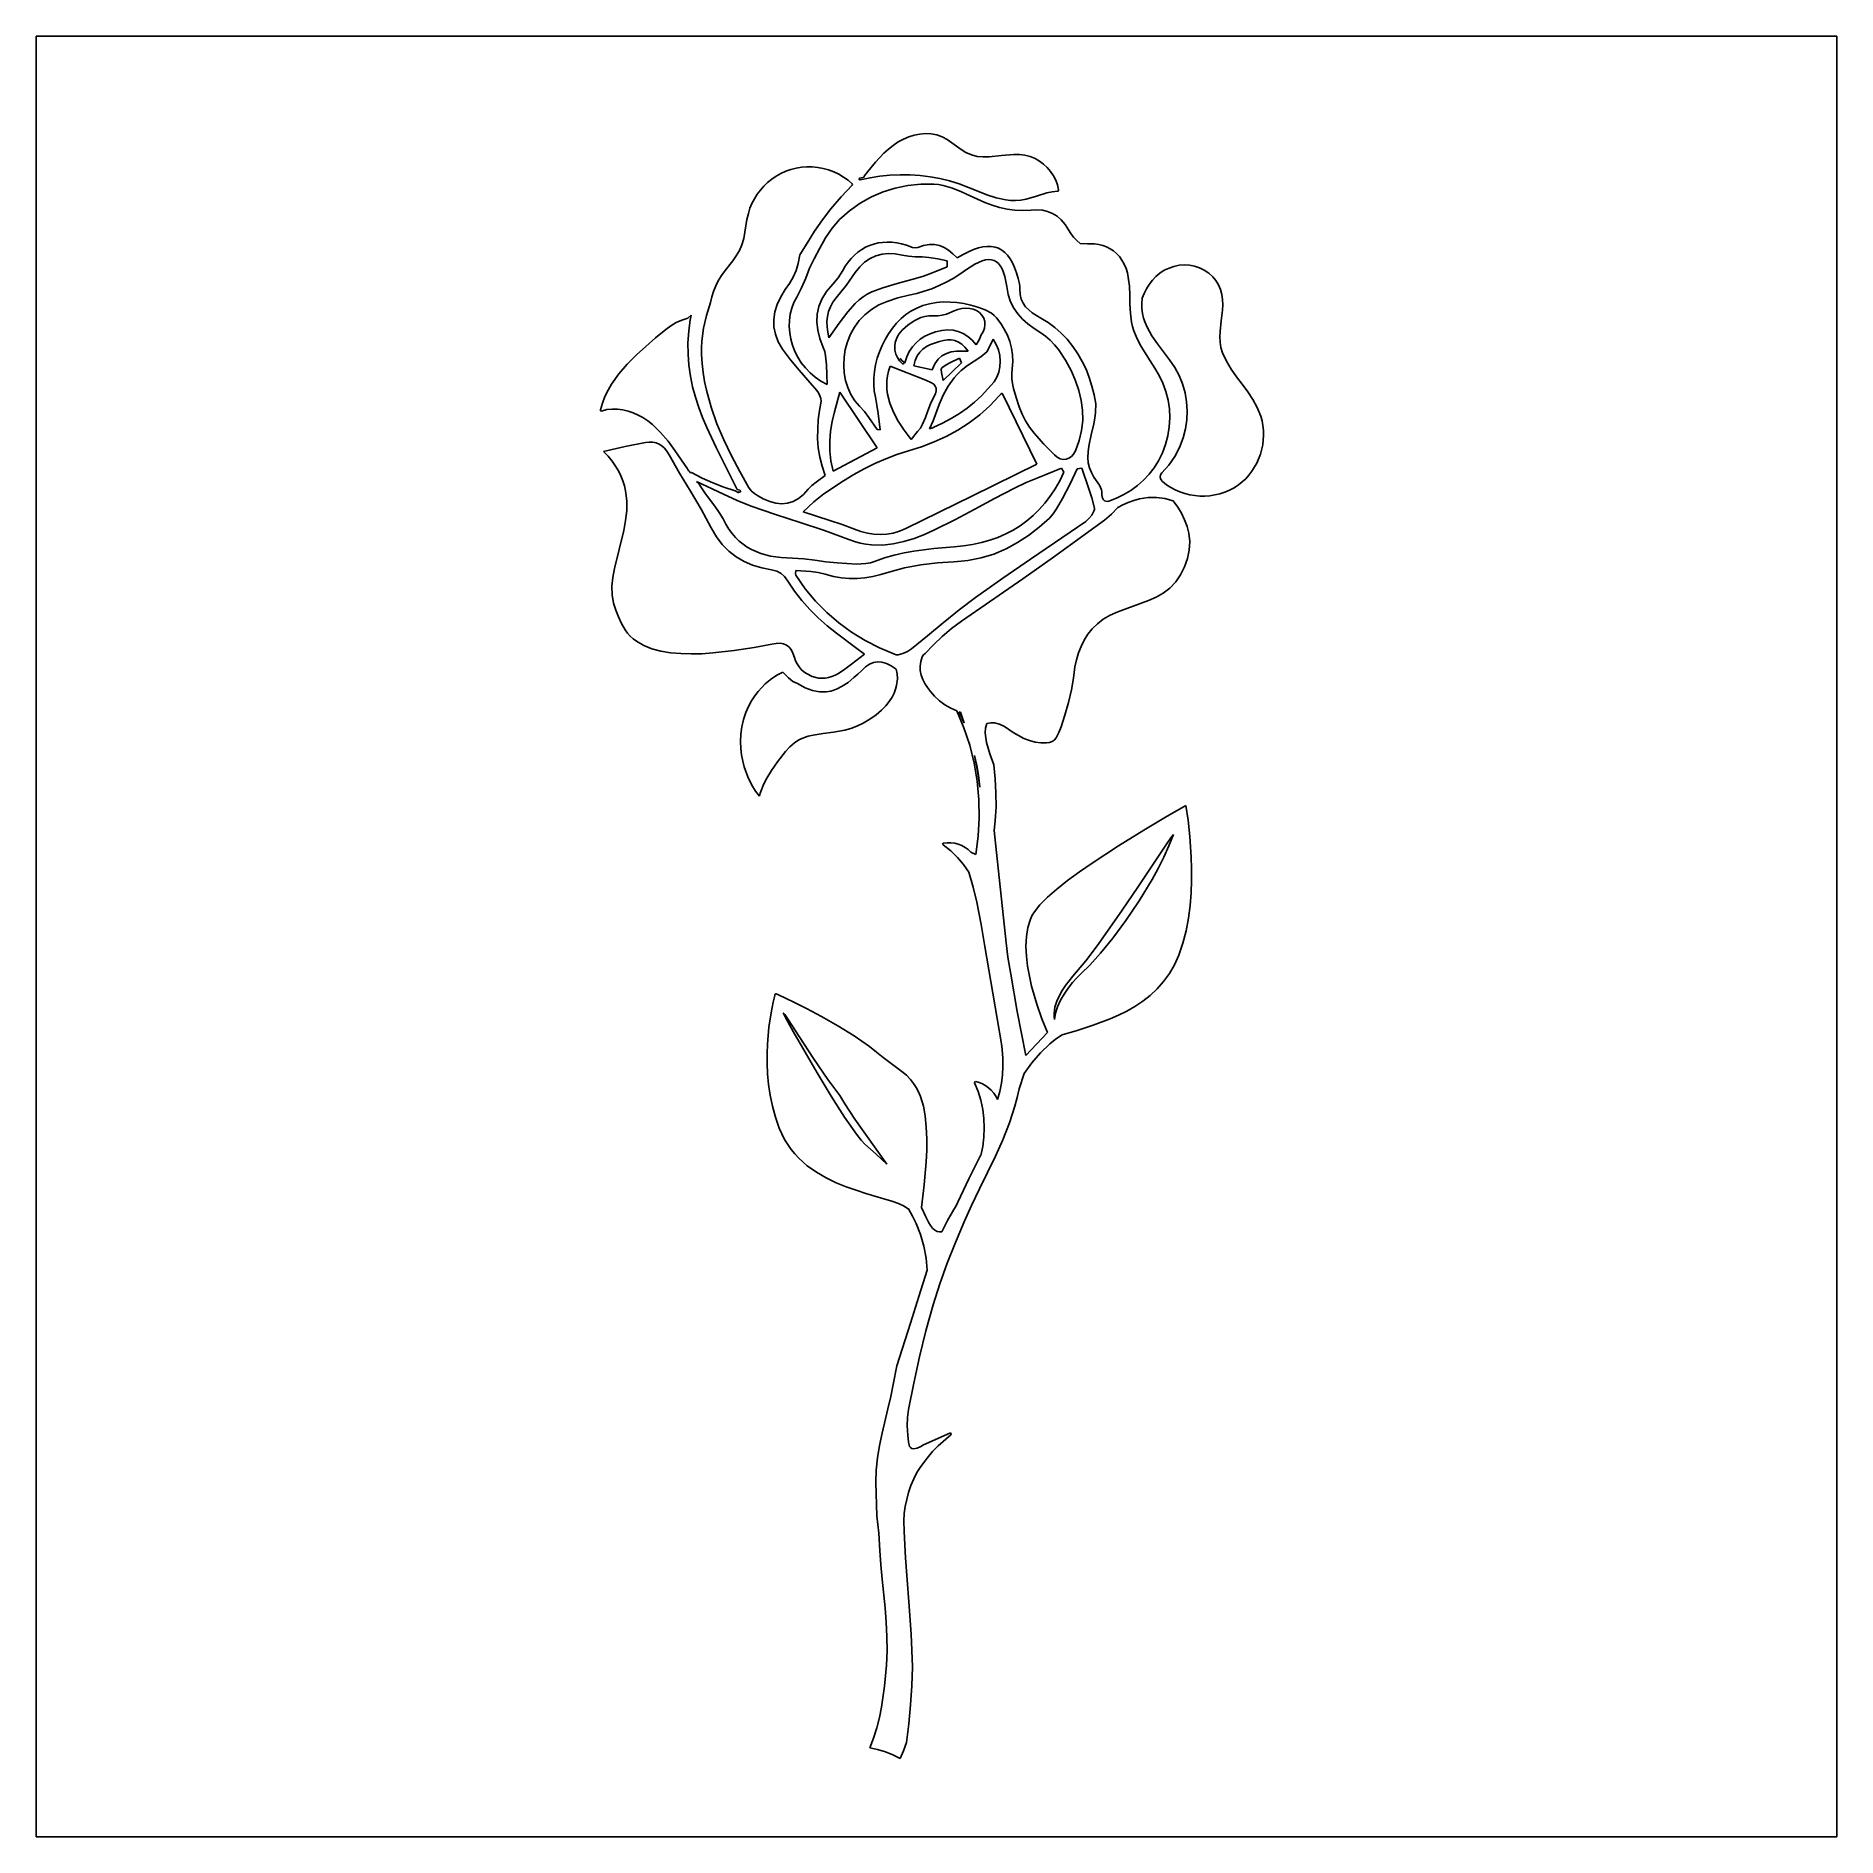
# Model space of a CAD drawing. Extents: x 0 to 706, y 0 to 706.
import ezdxf

# ---------------------------------------------------------------- set-up
doc = ezdxf.new("R2010")
doc.units = 0

msp = doc.modelspace()

# ---------------------------------------------------------------- linework, layer by layer
at = {"layer": 'BACKGROUND'}
for p, q in [((705.554, 705.553127), (0, 705.553127)), ((0, 705.553127), (0, -0.000873)), ((705.554, -0.000873), (705.554, 705.553127)), ((0, -0.000873), (705.554, -0.000873))]:
    msp.add_line(p, q, dxfattribs=at)
at = {"layer": 'OBJECTS'}
for p, q in [((337.759063, 664.044262), (335.790192, 662.720935)), ((339.853582, 665.184795), (337.759063, 664.044262)), ((341.919736, 666.062152), (339.853582, 665.184795)), ((344.064108, 666.732075), (341.919736, 666.062152)), ((346.265828, 667.167578), (344.064108, 666.732075)), ((348.504027, 667.341674), (346.265828, 667.167578)), ((350.735226, 667.216135), (348.504027, 667.341674)), ((352.897468, 666.776305), (350.735226, 667.216135)), ((354.974712, 666.031344), (352.897468, 666.776305)), ((356.950919, 664.990415), (354.974712, 666.031344)), ((360.596076, 662.403457), (356.950919, 664.990415)), ((332.179404, 659.634643), (328.921238, 656.143407)), ((333.934471, 661.242), (332.179404, 659.634643)), ((335.790192, 662.720935), (333.934471, 661.242)), ((362.405657, 661.09197), (360.596076, 662.403457)), ((364.302087, 659.910426), (362.405657, 661.09197)), ((366.46424, 658.96602), (364.302087, 659.910426)), ((368.715724, 658.411477), (366.46424, 658.96602)), ((371.032625, 658.181841), (368.715724, 658.411477)), ((373.391033, 658.212158), (371.032625, 658.181841)), ((378.230604, 658.702297), (373.391033, 658.212158)), ((383.075467, 659.122323), (378.230604, 658.702297)), ((385.228917, 659.085193), (383.075467, 659.122323)), ((387.346186, 658.825549), (385.228917, 659.085193)), ((389.41186, 658.311509), (387.346186, 658.825549)), ((391.41053, 657.51119), (389.41186, 658.311509)), ((393.139217, 656.535385), (391.41053, 657.51119)), ((394.741059, 655.360011), (393.139217, 656.535385)), ((288.224621, 649.486126), (286.625075, 648.176338)), ((289.981232, 650.692484), (288.224621, 649.486126)), ((291.827742, 651.733706), (289.981232, 650.692484)), ((293.752024, 652.605786), (291.827742, 651.733706)), ((295.741947, 653.304716), (293.752024, 652.605786)), ((297.785381, 653.826492), (295.741947, 653.304716)), ((299.870198, 654.167107), (297.785381, 653.826492)), ((301.984268, 654.322556), (299.870198, 654.167107)), ((304.115461, 654.288832), (301.984268, 654.322556)), ((306.27796, 654.064191), (304.115461, 654.288832)), ((308.411403, 653.656732), (306.27796, 654.064191)), ((310.500992, 653.070465), (308.411403, 653.656732)), ((312.531927, 652.3094), (310.500992, 653.070465)), ((314.489407, 651.377546), (312.531927, 652.3094)), ((316.358631, 650.278915), (314.489407, 651.377546)), ((318.124801, 649.017515), (316.358631, 650.278915)), ((322.481371, 649.729712), (322.462337, 649.465317)), ((322.462337, 649.465317), (322.614952, 649.243916)), ((322.708267, 649.904612), (322.481371, 649.729712)), ((322.614952, 649.243916), (322.903, 649.198)), ((324.383605, 650.295489), (322.708267, 649.904612)), ((322.903, 649.198), (326.749177, 650.042795)), ((324.460158, 650.600641), (324.383605, 650.295489)), ((325.915716, 652.464715), (324.460158, 650.600641)), ((328.921238, 656.143407), (325.915716, 652.464715)), ((326.749177, 650.042795), (330.636186, 650.663849)), ((330.636186, 650.663849), (334.551646, 651.061355)), ((334.551646, 651.061355), (338.483176, 651.235508)), ((338.483176, 651.235508), (342.418393, 651.186501)), ((342.418393, 651.186501), (346.344916, 650.91453)), ((346.344916, 650.91453), (350.250363, 650.419789)), ((350.250363, 650.419789), (354.122353, 649.702471)), ((354.122353, 649.702471), (357.909062, 648.774756)), ((396.196726, 654.005663), (394.741059, 655.360011)), ((397.486893, 652.492937), (396.196726, 654.005663)), ((398.592232, 650.84243), (397.486893, 652.492937)), ((399.493417, 649.074738), (398.592232, 650.84243)), ((282.528993, 643.544699), (281.430657, 641.798078)), ((283.767409, 645.19622), (282.528993, 643.544699)), ((285.136053, 646.743235), (283.767409, 645.19622)), ((286.625075, 648.176338), (285.136053, 646.743235)), ((311.35374, 637.843779), (315.40997, 642.601727)), ((315.40997, 642.601727), (319.773116, 647.079481)), ((319.773116, 647.597358), (318.124801, 649.017515)), ((319.878817, 647.338551), (319.773116, 647.597358)), ((319.773116, 647.079481), (319.878817, 647.338551)), ((327.271438, 642.520024), (322.901952, 640.066333)), ((331.842413, 644.483675), (327.271438, 642.520024)), ((336.597669, 645.961948), (331.842413, 644.483675)), ((341.520001, 646.959508), (336.597669, 645.961948)), ((346.592202, 647.481017), (341.520001, 646.959508)), ((351.797067, 647.531139), (346.592202, 647.481017)), ((353.596528, 647.372516), (351.797067, 647.531139)), ((355.40188, 647.039902), (353.596528, 647.372516)), ((359.0017, 645.959738), (355.40188, 647.039902)), ((357.909062, 648.774756), (361.636503, 647.632728)), ((362.539408, 644.504725), (359.0017, 645.959738)), ((361.636503, 647.632728), (365.321921, 646.268143)), ((365.957889, 642.888946), (362.539408, 644.504725)), ((365.321921, 646.268143), (368.96474, 644.792168)), ((371.668191, 640.331671), (365.957889, 642.888946)), ((368.96474, 644.792168), (372.529204, 643.390387)), ((372.529204, 643.390387), (376.178104, 642.178443)), ((376.178104, 642.178443), (379.912662, 641.342737)), ((387.917376, 641.616205), (391.979206, 642.784514)), ((391.979206, 642.784514), (396.056603, 644.059627)), ((396.056603, 644.059627), (398.13393, 644.538599)), ((398.13393, 644.538599), (400.252532, 644.806632)), ((400.17112, 647.210456), (399.493417, 649.074738)), ((400.606015, 645.270181), (400.17112, 647.210456)), ((400.252532, 644.806632), (400.540001, 644.953078)), ((400.540001, 644.953078), (400.606015, 645.270181)), ((279.074644, 636.081658), (278.532834, 633.630078)), ((279.693631, 638.057152), (279.074644, 636.081658)), ((280.482252, 639.96576), (279.693631, 638.057152)), ((281.430657, 641.798078), (280.482252, 639.96576)), ((308.066211, 633.518788), (311.35374, 637.843779)), ((318.75116, 637.117939), (314.836268, 633.670178)), ((322.901952, 640.066333), (318.75116, 637.117939)), ((374.549011, 639.265702), (371.668191, 640.331671)), ((377.46865, 638.384028), (374.549011, 639.265702)), ((380.443388, 637.718534), (377.46865, 638.384028)), ((379.912662, 641.342737), (381.812445, 641.124222)), ((383.489506, 637.301107), (380.443388, 637.718534)), ((381.812445, 641.124222), (383.734102, 641.069665)), ((386.623283, 637.163634), (383.489506, 637.301107)), ((383.734102, 641.069665), (385.845665, 641.235614)), ((385.845665, 641.235614), (387.917376, 641.616205)), ((389.861, 637.338), (386.623283, 637.163634)), ((392.102937, 637.441209), (389.861, 637.338)), ((394.251712, 637.268321), (392.102937, 637.441209)), ((396.294596, 636.804384), (394.251712, 637.268321)), ((398.21886, 636.034445), (396.294596, 636.804384)), ((400.011776, 634.94355), (398.21886, 636.034445)), ((278.121265, 631.153099), (277.24726, 626.208135)), ((278.532834, 633.630078), (278.121265, 631.153099)), ((302.062123, 624.464656), (304.977648, 629.04993)), ((304.977648, 629.04993), (308.066211, 633.518788)), ((311.874727, 630.262297), (309.314162, 626.433663)), ((313.296248, 632.031039), (311.874727, 630.262297)), ((314.836268, 633.670178), (313.296248, 632.031039)), ((401.660613, 633.516747), (400.011776, 634.94355)), ((403.152644, 631.739082), (401.660613, 633.516747)), ((404.47514, 629.595603), (403.152644, 631.739082)), ((405.358736, 628.147222), (404.47514, 629.595603)), ((406.450956, 626.732377), (405.358736, 628.147222)), ((275.585327, 621.507029), (274.351534, 619.449148)), ((276.565518, 623.804004), (275.585327, 621.507029)), ((277.24726, 626.208135), (276.565518, 623.804004)), ((299.293705, 619.790416), (302.062123, 624.464656)), ((307.008521, 622.379605), (304.811757, 618.29545)), ((309.314162, 626.433663), (307.008521, 622.379605)), ((320.636054, 619.750611), (322.009987, 620.90608)), ((322.009987, 620.90608), (323.460941, 621.916742)), ((323.460941, 621.916742), (324.983485, 622.780333)), ((324.983485, 622.780333), (326.572189, 623.49459)), ((326.572189, 623.49459), (328.221623, 624.057249)), ((328.221623, 624.057249), (329.926357, 624.466046)), ((329.926357, 624.466046), (331.68096, 624.71872)), ((331.68096, 624.71872), (333.480003, 624.813005)), ((333.480003, 624.813005), (335.318056, 624.74664)), ((335.318056, 624.74664), (337.189688, 624.517359)), ((337.189688, 624.517359), (339.089469, 624.1229)), ((339.089469, 624.1229), (341.011969, 623.561)), ((341.011969, 623.561), (343.349734, 622.758256)), ((343.349734, 622.758256), (344.485113, 622.550558)), ((344.485113, 622.550558), (345.456253, 622.695285)), ((345.456253, 622.695285), (347.746154, 623.506488)), ((347.746154, 623.506488), (349.909269, 623.879822)), ((349.909269, 623.879822), (351.956035, 623.845501)), ((351.956035, 623.845501), (353.896884, 623.433736)), ((353.896884, 623.433736), (355.742252, 622.674739)), ((355.742252, 622.674739), (357.502574, 621.598722)), ((357.502574, 621.598722), (359.188283, 620.235897)), ((363.258439, 619.945036), (365.34757, 621.026443)), ((365.34757, 621.026443), (367.330214, 621.888316)), ((367.330214, 621.888316), (369.20782, 622.529985)), ((369.20782, 622.529985), (370.981836, 622.950784)), ((370.981836, 622.950784), (372.653708, 623.150044)), ((372.653708, 623.150044), (374.224884, 623.127098)), ((374.224884, 623.127098), (375.696811, 622.881278)), ((375.696811, 622.881278), (377.070938, 622.411917)), ((377.070938, 622.411917), (378.34871, 621.718347)), ((378.34871, 621.718347), (379.531577, 620.7999)), ((407.709466, 625.409474), (406.450956, 626.732377)), ((409.091933, 624.236921), (407.709466, 625.409474)), ((411.958025, 624.176684), (409.091933, 624.236921)), ((414.661929, 624.087343), (411.958025, 624.176684)), ((416.339839, 623.850795), (414.661929, 624.087343)), ((417.931912, 623.466345), (416.339839, 623.850795)), ((419.433838, 622.928074), (417.931912, 623.466345)), ((420.841303, 622.23006), (419.433838, 622.928074)), ((422.149996, 621.366385), (420.841303, 622.23006)), ((423.355605, 620.331128), (422.149996, 621.366385)), ((272.939147, 617.507949), (269.951611, 613.711054)), ((274.351534, 619.449148), (272.939147, 617.507949)), ((297.757417, 613.713683), (298.520418, 616.386824)), ((298.520418, 616.386824), (299.293705, 619.790416)), ((303.053478, 614.570307), (301.521979, 610.719256)), ((304.811757, 618.29545), (303.053478, 614.570307)), ((316.019129, 613.72593), (317.030679, 615.437994)), ((317.030679, 615.437994), (318.14097, 617.014305)), ((318.14097, 617.014305), (319.344572, 618.452598)), ((319.344572, 618.452598), (320.636054, 619.750611)), ((322.694257, 615.09394), (320.973036, 612.858427)), ((324.62377, 616.942157), (322.694257, 615.09394)), ((326.738724, 618.399825), (324.62377, 616.942157)), ((329.016263, 619.463691), (326.738724, 618.399825)), ((331.433535, 620.130501), (329.016263, 619.463691)), ((333.967687, 620.397001), (331.433535, 620.130501)), ((336.595864, 620.259939), (333.967687, 620.397001)), ((339.295215, 619.716059), (336.595864, 620.259939)), ((341.835821, 619.250405), (339.295215, 619.716059)), ((344.456827, 619.082207), (341.835821, 619.250405)), ((347.108724, 619.009921), (344.456827, 619.082207)), ((349.742, 618.832), (347.108724, 619.009921)), ((353.330536, 618.209437), (349.742, 618.832)), ((350.76911, 612.637015), (356.925245, 615.102442)), ((356.901609, 617.433945), (353.330536, 618.209437)), ((356.925245, 615.102442), (356.901609, 617.433945)), ((359.188283, 620.235897), (360.809814, 618.616477)), ((360.809814, 618.616477), (363.258439, 619.945036)), ((364.53604, 614.074426), (361.931463, 612.273904)), ((367.816978, 616.194866), (364.53604, 614.074426)), ((370.706744, 617.498452), (367.816978, 616.194866)), ((372.007379, 617.83997), (370.706744, 617.498452)), ((373.213153, 617.97253), (372.007379, 617.83997)), ((374.325043, 617.894548), (373.213153, 617.97253)), ((375.344025, 617.604445), (374.325043, 617.894548)), ((376.271077, 617.100637), (375.344025, 617.604445)), ((377.107176, 616.381543), (376.271077, 617.100637)), ((377.8533, 615.445581), (377.107176, 616.381543)), ((378.510424, 614.291169), (377.8533, 615.445581)), ((379.079528, 612.916725), (378.510424, 614.291169)), ((379.531577, 620.7999), (380.620985, 619.655908)), ((380.620985, 619.655908), (381.618382, 618.285705)), ((381.618382, 618.285705), (382.525215, 616.688622)), ((382.525215, 616.688622), (383.342932, 614.863991)), ((383.342932, 614.863991), (384.072979, 612.811146)), ((424.453819, 619.118369), (423.355605, 620.331128)), ((425.440324, 617.722188), (424.453819, 619.118369)), ((426.32463, 616.118142), (425.440324, 617.722188)), ((427.018461, 614.475856), (426.32463, 616.118142)), ((427.545655, 612.799917), (427.018461, 614.475856)), ((443.862796, 614.663336), (442.030742, 613.766755)), ((445.813551, 615.321244), (443.862796, 614.663336)), ((447.822238, 615.716232), (445.813551, 615.321244)), ((449.858714, 615.850324), (447.822238, 615.716232)), ((451.892838, 615.725547), (449.858714, 615.850324)), ((453.894468, 615.343927), (451.892838, 615.725547)), ((455.833462, 614.707488), (453.894468, 615.343927)), ((457.679679, 613.818257), (455.833462, 614.707488)), ((266.268999, 607.642253), (265.422219, 605.519175)), ((267.281309, 609.691116), (266.268999, 607.642253)), ((268.542426, 611.755804), (267.281309, 609.691116)), ((269.951611, 613.711054), (268.542426, 611.755804)), ((293.538149, 606.201799), (295.126648, 608.590182)), ((295.126648, 608.590182), (296.579616, 611.104473)), ((296.579616, 611.104473), (297.757417, 613.713683)), ((299.949007, 606.898962), (298.066308, 603.266092)), ((301.521979, 610.719256), (299.949007, 606.898962)), ((309.715359, 605.404146), (312.111771, 608.275878)), ((312.111771, 608.275878), (314.239546, 610.874566)), ((317.387851, 607.834838), (313.520622, 603.019477)), ((314.239546, 610.874566), (316.019129, 613.72593)), ((320.973036, 612.858427), (317.387851, 607.834838)), ((327.495158, 605.276899), (331.813851, 606.940791)), ((331.813851, 606.940791), (337.360572, 608.592016)), ((337.360572, 608.592016), (344.526192, 610.501524)), ((344.526192, 610.501524), (347.673216, 611.472085)), ((347.673216, 611.472085), (350.76911, 612.637015)), ((353.77815, 607.763157), (350.930165, 606.57068)), ((356.557624, 609.11402), (353.77815, 607.763157)), ((359.273693, 610.619019), (356.557624, 609.11402)), ((361.931463, 612.273904), (359.273693, 610.619019)), ((379.561588, 611.320669), (379.079528, 612.916725)), ((380.268483, 607.457388), (379.561588, 611.320669)), ((380.867095, 604.253794), (380.268483, 607.457388)), ((384.072979, 612.811146), (384.716806, 610.529417)), ((384.716806, 610.529417), (385.243987, 608.489573)), ((385.243987, 608.489573), (385.429046, 607.464359)), ((385.429046, 607.464359), (385.477746, 606.446024)), ((427.930048, 611.094913), (427.545655, 612.799917)), ((428.365783, 607.616067), (427.930048, 611.094913)), ((428.516363, 604.076024), (428.365783, 607.616067)), ((436.085217, 608.270724), (435.001043, 606.535602)), ((437.341581, 609.884663), (436.085217, 608.270724)), ((438.758827, 611.354156), (437.341581, 609.884663)), ((440.32565, 612.655941), (438.758827, 611.354156)), ((442.030742, 613.766755), (440.32565, 612.655941)), ((459.402976, 612.67826), (457.679679, 613.818257)), ((460.977832, 611.274756), (459.402976, 612.67826)), ((462.266108, 609.716658), (460.977832, 611.274756)), ((463.28384, 608.023367), (462.266108, 609.716658)), ((464.047064, 606.214283), (463.28384, 608.023367)), ((264.243899, 601.105935), (262.663497, 596.104908)), ((264.745631, 603.335772), (264.243899, 601.105935)), ((265.422219, 605.519175), (264.745631, 603.335772)), ((289.477097, 597.488644), (290.387508, 600.410352)), ((290.387508, 600.410352), (291.74819, 603.316723)), ((291.74819, 603.316723), (293.538149, 606.201799)), ((296.935726, 601.124204), (296.076996, 598.872384)), ((298.066308, 603.266092), (296.935726, 601.124204)), ((306.680189, 599.594108), (307.911355, 602.518623)), ((307.911355, 602.518623), (309.715359, 605.404146)), ((312.214506, 601.257585), (311.211917, 599.448651)), ((313.520622, 603.019477), (312.214506, 601.257585)), ((317.99853, 597.499729), (320.978369, 600.827317)), ((320.978369, 600.827317), (322.464638, 602.164609)), ((322.464638, 602.164609), (324.013621, 603.329391)), ((324.013621, 603.329391), (325.674174, 604.355532)), ((325.674174, 604.355532), (327.495158, 605.276899)), ((330.160751, 600.202377), (327.25222, 598.456114)), ((333.416523, 601.580476), (330.160751, 600.202377)), ((337.633001, 602.93289), (333.416523, 601.580476)), ((341.924093, 603.986062), (337.633001, 602.93289)), ((345.008242, 604.677882), (341.924093, 603.986062)), ((344.787936, 598.869737), (347.431222, 599.924304)), ((348.008564, 605.540838), (345.008242, 604.677882)), ((347.431222, 599.924304), (350.089221, 600.673976)), ((350.930165, 606.57068), (348.008564, 605.540838)), ((350.089221, 600.673976), (352.758688, 601.143398)), ((352.758688, 601.143398), (355.436378, 601.357212)), ((355.436378, 601.357212), (358.119045, 601.340061)), ((358.119045, 601.340061), (360.803444, 601.11659)), ((360.803444, 601.11659), (363.486331, 600.711442)), ((363.486331, 600.711442), (366.164459, 600.149259)), ((366.164459, 600.149259), (368.980931, 599.378265)), ((381.802881, 601.426086), (380.867095, 604.253794)), ((383.060127, 598.919838), (381.802881, 601.426086)), ((385.477746, 606.446024), (385.562405, 604.339408)), ((385.562405, 604.339408), (385.976027, 602.500037)), ((385.976027, 602.500037), (386.688206, 600.892242)), ((386.688206, 600.892242), (387.668535, 599.480354)), ((428.572488, 600.51149), (428.516363, 604.076024)), ((428.724855, 596.959172), (428.572488, 600.51149)), ((433.394491, 602.794859), (433.172513, 600.767399)), ((433.172513, 600.767399), (433.195428, 598.804291)), ((434.100366, 604.702559), (433.394491, 602.794859)), ((435.001043, 606.535602), (434.100366, 604.702559)), ((464.571817, 604.308808), (464.047064, 606.214283)), ((464.874133, 602.326344), (464.571817, 604.308808)), ((464.970051, 600.286292), (464.874133, 602.326344)), ((464.875605, 598.208053), (464.970051, 600.286292)), ((250.785289, 593.26484), (248.697571, 591.994881)), ((252.989489, 594.29674), (250.785289, 593.26484)), ((255.319664, 595.013159), (252.989489, 594.29674)), ((256.633053, 596.212248), (255.319664, 595.013159)), ((255.695, 589.872686), (256.321198, 594.49881)), ((256.321198, 594.49881), (256.431661, 594.690191)), ((256.392106, 594.919673), (256.633053, 596.212248)), ((256.431661, 594.690191), (256.392106, 594.919673)), ((262.663497, 596.104908), (261.510098, 591.081821)), ((289.037949, 594.557556), (289.477097, 597.488644)), ((289.091057, 591.623045), (289.037949, 594.557556)), ((295.15625, 594.133709), (295.084813, 591.694236)), ((295.485408, 596.534322), (295.15625, 594.133709)), ((296.076996, 598.872384), (295.485408, 596.534322)), ((305.858089, 593.527291), (306.002291, 596.605397)), ((306.228013, 590.334588), (305.858089, 593.527291)), ((306.002291, 596.605397), (306.680189, 599.594108)), ((310.050972, 595.66659), (309.859444, 593.681928)), ((309.859444, 593.681928), (309.905098, 591.627155)), ((310.496267, 597.586908), (310.050972, 595.66659)), ((311.211917, 599.448651), (310.496267, 597.586908)), ((310.641608, 587.284211), (314.683234, 593.075677)), ((314.683234, 593.075677), (317.99853, 597.499729)), ((322.474538, 594.038721), (320.604214, 591.457403)), ((324.690344, 596.386593), (322.474538, 594.038721)), ((327.25222, 598.456114), (324.690344, 596.386593)), ((335.497553, 591.065137), (337.128867, 593.035643)), ((337.128867, 593.035643), (338.884297, 594.824712)), ((338.884297, 594.824712), (340.753108, 596.408988)), ((340.753108, 596.408988), (342.724566, 597.765115)), ((343.986073, 593.908927), (341.505654, 592.246289)), ((342.724566, 597.765115), (344.787936, 598.869737)), ((346.669956, 595.213849), (343.986073, 593.908927)), ((348.194702, 595.695874), (346.669956, 595.213849)), ((349.77263, 595.951153), (348.194702, 595.695874)), ((353.323683, 595.976905), (349.77263, 595.951153)), ((355.001667, 596.1327), (353.323683, 595.976905)), ((356.629909, 596.563926), (355.001667, 596.1327)), ((359.693425, 597.871671), (356.629909, 596.563926)), ((361.17167, 598.41374), (359.693425, 597.871671)), ((362.695028, 598.787171), (361.17167, 598.41374)), ((364.250135, 598.951119), (362.695028, 598.787171)), ((365.82363, 598.864738), (364.250135, 598.951119)), ((367.188977, 598.544725), (365.82363, 598.864738)), ((368.460727, 597.987381), (367.188977, 598.544725)), ((369.599789, 597.198263), (368.460727, 597.987381)), ((368.980931, 599.378265), (371.792575, 598.318876)), ((370.56707, 596.182927), (369.599789, 597.198263)), ((371.269482, 595.021078), (370.56707, 596.182927)), ((371.676818, 593.757232), (371.269482, 595.021078)), ((371.776048, 592.433856), (371.676818, 593.757232)), ((371.792575, 598.318876), (374.329449, 596.915529)), ((374.329449, 596.915529), (375.410492, 596.067508)), ((375.410492, 596.067508), (376.321614, 595.112662)), ((376.321614, 595.112662), (377.922466, 592.960332)), ((377.922466, 592.960332), (379.334434, 590.693739)), ((384.623118, 596.680624), (383.060127, 598.919838)), ((386.476142, 594.654018), (384.623118, 596.680624)), ((388.603485, 592.785596), (386.476142, 594.654018)), ((387.668535, 599.480354), (388.886609, 598.228704)), ((390.989432, 591.020932), (388.603485, 592.785596)), ((388.886609, 598.228704), (390.31202, 597.101622)), ((390.31202, 597.101622), (393.663231, 595.07849)), ((393.663231, 595.07849), (396.477129, 593.374798)), ((396.477129, 593.374798), (399.15222, 591.376096)), ((429.164161, 593.455778), (428.724855, 596.959172)), ((429.55101, 591.733897), (429.164161, 593.455778)), ((433.195428, 598.804291), (433.439835, 596.901343)), ((433.439835, 596.901343), (433.882332, 595.054364)), ((433.882332, 595.054364), (434.499518, 593.259163)), ((434.499518, 593.259163), (435.267991, 591.511548)), ((463.872925, 589.791852), (464.359448, 593.979216)), ((464.359448, 593.979216), (464.875605, 598.208053)), ((242.745545, 587.338451), (238.882725, 583.982175)), ((246.716844, 590.564288), (242.745545, 587.338451)), ((248.697571, 591.994881), (246.716844, 590.564288)), ((255.401795, 585.348667), (255.695, 589.872686)), ((260.848889, 585.989744), (260.723227, 583.403168)), ((261.510098, 591.081821), (260.848889, 585.989744)), ((289.657414, 588.691067), (289.091057, 591.623045)), ((290.758014, 585.767582), (289.657414, 588.691067)), ((292.413848, 582.858545), (290.758014, 585.767582)), ((295.084813, 591.694236), (295.266386, 589.239593)), ((295.266386, 589.239593), (295.696257, 586.79347)), ((295.696257, 586.79347), (296.369715, 584.379558)), ((307.092492, 587.002085), (306.228013, 590.334588)), ((308.431955, 583.504583), (307.092492, 587.002085)), ((309.905098, 591.627155), (310.171348, 589.496505)), ((310.171348, 589.496505), (310.641608, 587.284211)), ((317.897672, 585.774062), (317.060282, 582.761851)), ((319.078787, 588.687548), (317.897672, 585.774062)), ((320.604214, 591.457403), (319.078787, 588.687548)), ((331.455656, 584.298548), (332.650213, 586.673233)), ((332.650213, 586.673233), (334.00109, 588.936548)), ((334.00109, 588.936548), (335.497553, 591.065137)), ((337.090919, 586.950637), (336.620442, 585.511202)), ((337.790559, 588.305769), (337.090919, 586.950637)), ((338.572456, 589.41985), (337.790559, 588.305769)), ((339.467396, 590.444039), (338.572456, 589.41985)), ((341.505654, 592.246289), (339.467396, 590.444039)), ((344.758169, 585.406075), (346.383427, 586.770884)), ((346.383427, 586.770884), (348.209519, 587.923089)), ((348.209519, 587.923089), (350.232329, 588.880553)), ((350.232329, 588.880553), (352.447738, 589.661139)), ((353.894636, 585.914703), (350.438711, 584.696068)), ((352.447738, 589.661139), (354.855527, 590.228925)), ((355.523644, 586.309271), (353.894636, 585.914703)), ((354.855527, 590.228925), (357.129557, 590.439607)), ((357.087665, 586.509496), (355.523644, 586.309271)), ((358.586928, 586.488347), (357.087665, 586.509496)), ((357.129557, 590.439607), (359.2761, 590.298891)), ((360.021667, 586.218797), (358.586928, 586.488347)), ((359.2761, 590.298891), (361.301426, 589.81248)), ((361.392112, 585.673815), (360.021667, 586.218797)), ((361.301426, 589.81248), (363.211808, 588.986081)), ((362.698495, 584.826375), (361.392112, 585.673815)), ((363.211808, 588.986081), (365.013517, 587.825397)), ((365.013517, 587.825397), (366.712824, 586.336136)), ((366.712824, 586.336136), (368.316, 584.524)), ((368.316, 584.524), (369.49185, 586.585188)), ((369.49185, 586.585188), (370.221349, 588.436297)), ((370.221349, 588.436297), (370.998869, 589.710351)), ((370.998869, 589.710351), (371.55414, 591.093413)), ((371.55414, 591.093413), (371.776048, 592.433856)), ((375.023301, 586.751199), (373.752377, 584.345127)), ((376.170945, 584.736677), (375.023301, 586.751199)), ((379.334434, 590.693739), (380.532579, 588.322313)), ((380.532579, 588.322313), (381.491958, 585.855485)), ((381.491958, 585.855485), (382.187631, 583.302684)), ((393.61827, 589.3056), (390.989432, 591.020932)), ((395.51121, 587.966023), (393.61827, 589.3056)), ((397.300397, 586.392786), (395.51121, 587.966023)), ((398.981857, 584.624718), (397.300397, 586.392786)), ((399.15222, 591.376096), (401.644419, 589.143238)), ((401.644419, 589.143238), (403.909638, 586.737078)), ((403.909638, 586.737078), (406.129432, 583.967748)), ((430.081106, 590.038013), (429.55101, 591.733897)), ((431.393173, 586.942584), (430.081106, 590.038013)), ((432.963084, 583.981311), (431.393173, 586.942584)), ((435.267991, 591.511548), (437.165192, 588.142311)), ((437.165192, 588.142311), (439.386722, 584.91312)), ((463.787081, 587.708369), (463.872925, 589.791852)), ((463.884214, 585.62883), (463.787081, 587.708369)), ((464.222844, 583.551093), (463.884214, 585.62883)), ((235.18624, 580.611225), (231.652208, 577.057515)), ((238.882725, 583.982175), (235.18624, 580.611225)), ((255.423742, 580.921237), (255.401795, 585.348667)), ((255.742997, 576.584882), (255.423742, 580.921237)), ((260.723227, 583.403168), (260.745057, 580.781746)), ((260.745057, 580.781746), (260.96904, 577.208837)), ((295.524283, 578.647688), (292.413848, 582.858545)), ((298.917822, 574.626405), (295.524283, 578.647688)), ((296.369715, 584.379558), (297.282051, 582.021547)), ((297.282051, 582.021547), (298.428552, 579.743128)), ((298.428552, 579.743128), (299.804509, 577.567992)), ((308.98265, 581.949555), (308.431955, 583.504583)), ((309.345096, 580.30339), (308.98265, 581.949555)), ((309.676287, 576.777522), (309.345096, 580.30339)), ((316.56603, 579.695822), (316.414332, 576.620883)), ((317.060282, 582.761851), (316.56603, 579.695822)), ((328.917254, 576.739823), (329.578442, 579.308487)), ((329.578442, 579.308487), (330.428154, 581.835847)), ((330.428154, 581.835847), (331.455656, 584.298548)), ((336.620442, 585.511202), (336.404823, 584.01561)), ((336.404823, 584.01561), (336.469762, 582.492004)), ((336.469762, 582.492004), (336.828167, 580.9789)), ((336.828167, 580.9789), (337.456876, 579.560251)), ((337.456876, 579.560251), (338.33383, 578.280773)), ((339.954846, 577.703409), (338.563846, 579.195656)), ((338.563846, 579.195656), (339.333738, 578.334483)), ((340.347839, 577.463521), (341.128582, 579.857384)), ((341.128582, 579.857384), (342.126629, 581.967188)), ((342.126629, 581.967188), (343.337864, 583.810797)), ((343.337864, 583.810797), (344.758169, 585.406075)), ((345.201406, 580.245852), (344.404399, 578.466942)), ((346.231362, 581.715878), (345.201406, 580.245852)), ((347.466245, 582.919361), (346.231362, 581.715878)), ((348.878035, 583.898644), (347.466245, 582.919361)), ((350.438711, 584.696068), (348.878035, 583.898644)), ((352.10419, 577.171571), (353.375651, 578.989773)), ((353.375651, 578.989773), (354.902162, 580.313726)), ((354.902162, 580.313726), (356.648281, 581.217609)), ((356.648281, 581.217609), (358.578566, 581.7756)), ((361.83968, 579.406878), (358.247661, 577.631042)), ((358.578566, 581.7756), (360.657575, 582.061876)), ((360.657575, 582.061876), (365.12, 582.116)), ((362.617201, 577.481421), (361.83968, 579.406878)), ((363.941047, 583.649446), (362.698495, 584.826375)), ((365.12, 582.116), (363.941047, 583.649446)), ((370.144472, 579.902568), (367.545751, 578.160329)), ((372.557389, 581.841954), (370.144472, 579.902568)), ((373.752377, 584.345127), (372.557389, 581.841954)), ((377.005224, 582.590067), (376.170945, 584.736677)), ((377.523955, 580.36839), (377.005224, 582.590067)), ((377.724955, 578.128667), (377.523955, 580.36839)), ((382.187631, 583.302684), (382.594656, 580.67334)), ((382.594656, 580.67334), (382.688093, 577.976882)), ((400.551617, 582.700644), (398.981857, 584.624718)), ((403.340149, 578.539794), (400.551617, 582.700644)), ((406.129432, 583.967748), (408.10693, 581.082609)), ((408.10693, 581.082609), (409.846758, 578.084385)), ((436.508967, 578.268534), (432.963084, 583.981311)), ((439.386722, 584.91312), (441.745368, 581.790445)), ((441.745368, 581.790445), (444.053916, 578.740753)), ((444.053916, 578.740753), (446.125155, 575.730513)), ((464.861494, 581.473017), (464.222844, 583.551093)), ((466.397419, 578.172018), (464.861494, 581.473017)), ((228.385405, 573.267268), (225.490605, 569.186707)), ((231.652208, 577.057515), (228.385405, 573.267268)), ((256.341717, 572.334086), (255.742997, 576.584882)), ((257.20206, 568.163334), (256.341717, 572.334086)), ((260.96904, 577.208837), (261.365597, 573.69587)), ((261.365597, 573.69587), (261.924069, 570.239247)), ((302.414283, 570.671136), (298.917822, 574.626405)), ((299.804509, 577.567992), (301.40521, 575.519828)), ((301.40521, 575.519828), (303.225945, 573.622328)), ((303.225945, 573.622328), (305.262002, 571.899181)), ((305.262002, 571.899181), (307.508672, 570.374079)), ((309.767634, 573.006716), (309.676287, 576.777522)), ((309.961243, 569.070712), (309.767634, 573.006716)), ((316.414332, 576.620883), (316.6046, 573.581939)), ((316.6046, 573.581939), (317.13625, 570.623897)), ((328.172186, 569.019564), (328.203392, 571.572005)), ((328.203392, 571.572005), (328.455326, 574.15321)), ((328.455326, 574.15321), (328.917254, 576.739823)), ((333.585062, 572.442717), (333.352422, 570.616735)), ((333.986401, 574.291593), (333.585062, 572.442717)), ((334.562677, 576.166548), (333.986401, 574.291593)), ((348.602848, 570.685452), (334.562677, 576.166548)), ((338.33383, 578.280773), (339.436969, 577.18518)), ((339.333738, 578.334483), (340.347839, 577.463521)), ((339.436969, 577.18518), (339.72198, 577.099268)), ((339.72198, 577.099268), (339.968692, 577.221252)), ((340.079012, 577.454757), (339.954846, 577.703409)), ((339.968692, 577.221252), (340.079012, 577.454757)), ((344.404399, 578.466942), (343.868361, 576.336807)), ((343.868361, 576.336807), (351.12322, 574.784941)), ((351.12322, 574.784941), (352.10419, 577.171571)), ((354.711549, 575.334889), (354.660784, 574.943984)), ((354.660784, 574.943984), (354.786477, 573.79596)), ((354.867043, 575.579247), (354.711549, 575.334889)), ((354.786477, 573.79596), (355.338, 570.549)), ((356.501674, 576.677723), (354.867043, 575.579247)), ((355.338, 570.549), (362.617201, 577.481421)), ((358.247661, 577.631042), (356.501674, 576.677723)), ((359.707322, 571.626326), (357.372985, 568.360405)), ((361.038751, 573.130881), (359.707322, 571.626326)), ((362.491251, 574.532415), (361.038751, 573.130881)), ((364.936315, 576.431518), (362.491251, 574.532415)), ((367.545751, 578.160329), (364.936315, 576.431518)), ((375.307992, 570.129758), (376.399743, 571.871445)), ((376.399743, 571.871445), (377.165032, 573.823173)), ((377.165032, 573.823173), (377.606042, 575.927921)), ((377.606042, 575.927921), (377.724955, 578.128667)), ((382.443001, 575.222742), (382.25822, 573.200621)), ((382.25822, 573.200621), (382.305395, 571.255142)), ((382.688093, 577.976882), (382.443001, 575.222742)), ((405.634208, 574.220855), (403.340149, 578.539794)), ((407.243709, 570.482161), (405.634208, 574.220855)), ((409.846758, 578.084385), (411.353542, 574.975802)), ((411.353542, 574.975802), (412.631909, 571.759583)), ((412.631909, 571.759583), (413.686484, 568.438453)), ((438.301203, 575.42068), (436.508967, 578.268534)), ((439.98381, 572.514284), (438.301203, 575.42068)), ((441.464921, 569.501169), (439.98381, 572.514284)), ((446.125155, 575.730513), (447.855436, 572.581157)), ((447.855436, 572.581157), (449.202329, 569.266602)), ((468.266454, 575.063903), (466.397419, 578.172018)), ((470.349866, 572.079819), (468.266454, 575.063903)), ((472.528926, 569.150914), (470.349866, 572.079819)), ((224.100283, 566.795469), (222.893152, 564.309345)), ((225.490605, 569.186707), (224.100283, 566.795469)), ((258.306183, 564.067112), (257.20206, 568.163334)), ((261.924069, 570.239247), (262.633798, 566.835369)), ((262.633798, 566.835369), (264.464394, 560.171453)), ((305.833485, 566.658319), (302.414283, 570.671136)), ((306.518689, 565.715291), (305.833485, 566.658319)), ((307.116447, 564.644933), (306.518689, 565.715291)), ((307.498968, 563.554069), (307.116447, 564.644933)), ((307.508672, 570.374079), (309.961243, 569.070712)), ((314.905905, 565.999021), (312.792578, 558.302314)), ((329.58919, 544.273249), (314.905905, 565.999021)), ((317.13625, 570.623897), (318.008694, 567.791664)), ((318.008694, 567.791664), (319.221348, 565.130148)), ((319.221348, 565.130148), (320.773624, 562.684253)), ((328.372444, 566.51924), (328.172186, 569.019564)), ((328.814899, 564.094392), (328.372444, 566.51924)), ((333.352422, 570.616735), (333.282245, 568.810464)), ((333.282245, 568.810464), (333.368293, 567.020722)), ((333.368293, 567.020722), (333.604331, 565.244324)), ((333.604331, 565.244324), (334.501426, 561.71883)), ((350.819743, 569.698123), (348.602848, 570.685452)), ((351.668056, 569.115833), (350.819743, 569.698123)), ((351.61627, 563.963639), (352.340074, 565.405719)), ((352.286546, 568.42931), (351.668056, 569.115833)), ((352.632912, 567.604692), (352.286546, 568.42931)), ((352.340074, 565.405719), (352.664855, 566.608116)), ((352.664855, 566.608116), (352.632912, 567.604692)), ((355.418854, 564.839161), (353.775542, 561.167105)), ((357.372985, 568.360405), (355.418854, 564.839161)), ((367.705607, 562.117191), (370.403961, 564.601323)), ((370.403961, 564.601323), (372.935248, 567.269637)), ((372.935248, 567.269637), (375.307992, 570.129758)), ((377.322934, 564.61145), (373.642938, 560.658845)), ((377.989726, 565.224003), (377.322934, 564.61145)), ((378.484275, 565.587584), (377.989726, 565.224003)), ((392.09794, 537.859312), (378.484275, 565.587584)), ((382.305395, 571.255142), (382.544625, 569.369649)), ((382.544625, 569.369649), (382.936006, 567.527485)), ((382.936006, 567.527485), (384.015614, 563.906521)), ((408.531813, 566.681245), (407.243709, 570.482161)), ((409.457216, 562.826791), (408.531813, 566.681245)), ((413.686484, 568.438453), (414.521893, 565.015136)), ((414.521893, 565.015136), (415.142764, 561.492356)), ((442.652667, 566.333162), (441.464921, 569.501169)), ((443.513625, 562.932424), (442.652667, 566.333162)), ((449.202329, 569.266602), (450.168868, 565.82647)), ((450.168868, 565.82647), (450.758087, 562.300381)), ((474.6849, 566.208333), (472.528926, 569.150914)), ((476.699059, 563.183222), (474.6849, 566.208333)), ((221.889022, 561.735842), (221.107703, 559.082468)), ((221.107703, 559.082468), (221.206393, 558.726119)), ((221.206393, 558.726119), (221.558552, 558.631972)), ((221.558552, 558.631972), (223.633772, 559.171371)), ((222.893152, 564.309345), (221.889022, 561.735842)), ((223.633772, 559.171371), (225.731403, 559.418025)), ((225.731403, 559.418025), (227.833573, 559.395037)), ((227.833573, 559.395037), (229.92241, 559.125507)), ((229.92241, 559.125507), (231.980043, 558.632537)), ((231.980043, 558.632537), (233.9886, 557.939228)), ((233.9886, 557.939228), (235.93021, 557.068682)), ((259.636243, 560.039905), (258.306183, 564.067112)), ((261.14602, 556.092907), (259.636243, 560.039905)), ((264.464394, 560.171453), (266.77212, 553.675332)), ((306.467778, 555.172413), (306.916301, 558.85422)), ((306.916301, 558.85422), (307.538457, 562.549526)), ((307.538457, 562.549526), (307.498968, 563.554069)), ((312.792578, 558.302314), (311.932097, 554.495668)), ((320.773624, 562.684253), (322.664938, 560.498888)), ((322.664938, 560.498888), (324.536503, 558.402864)), ((324.536503, 558.402864), (326.232351, 556.129304)), ((329.453056, 560.924712), (328.814899, 564.094392)), ((329.930777, 557.716801), (329.453056, 560.924712)), ((330.772812, 551.274123), (329.930777, 557.716801)), ((334.501426, 561.71883), (335.923634, 558.208517)), ((335.923634, 558.208517), (337.821063, 554.687919)), ((348.428626, 556.070408), (349.374945, 558.774201)), ((349.374945, 558.774201), (350.371071, 561.442408)), ((350.371071, 561.442408), (351.61627, 563.963639)), ((353.775542, 561.167105), (351.476494, 554.789603)), ((358.522895, 555.69366), (361.773599, 557.670983)), ((361.773599, 557.670983), (364.831661, 559.809619)), ((364.831661, 559.809619), (367.705607, 562.117191)), ((373.642938, 560.658845), (369.713027, 557.114007)), ((384.015614, 563.906521), (385.225, 560.259)), ((385.225, 560.259), (386.311315, 557.400617)), ((386.311315, 557.400617), (387.664095, 554.758953)), ((409.978612, 558.927487), (409.457216, 562.826791)), ((410.0547, 554.992018), (409.978612, 558.927487)), ((415.082439, 558.076769), (414.845674, 555.849746)), ((415.142764, 561.492356), (415.082439, 558.076769)), ((444.019948, 559.461105), (443.513625, 562.932424)), ((444.174251, 555.955183), (444.019948, 559.461105)), ((450.758087, 562.300381), (450.973021, 558.727957)), ((450.973021, 558.727957), (450.816703, 555.14882)), ((478.452669, 560.006729), (476.699059, 563.183222)), ((479.827, 556.61), (478.452669, 560.006729)), ((235.93021, 557.068682), (237.787, 556.044)), ((237.787, 556.044), (239.678873, 554.786589)), ((239.678873, 554.786589), (241.455104, 553.390119)), ((241.455104, 553.390119), (244.705266, 550.255062)), ((262.802847, 552.179201), (261.14602, 556.092907)), ((266.472356, 544.344459), (262.802847, 552.179201)), ((266.77212, 553.675332), (269.471709, 547.318216)), ((306.218894, 547.854203), (306.224704, 551.505331)), ((306.224704, 551.505331), (306.467778, 555.172413)), ((311.292719, 550.690042), (310.942184, 546.865351)), ((311.932097, 554.495668), (311.292719, 550.690042)), ((326.232351, 556.129304), (329.501051, 551.457567)), ((329.501051, 551.457567), (330.772812, 551.274123)), ((337.821063, 554.687919), (340.143816, 551.131568)), ((340.143816, 551.131568), (342.842, 547.514)), ((342.842, 547.514), (345.384684, 550.578089)), ((345.384684, 550.578089), (346.468487, 551.987615)), ((346.468487, 551.987615), (347.332851, 553.442417)), ((347.332851, 553.442417), (348.428626, 556.070408)), ((351.476494, 554.789603), (350.039634, 551.616726)), ((350.039634, 551.616726), (350.86231, 551.962448)), ((350.86231, 551.962448), (351.170548, 551.930477)), ((351.170548, 551.930477), (351.401, 552.166)), ((351.401, 552.166), (351.409467, 552.192458)), ((351.409467, 552.192458), (355.071026, 553.870026)), ((355.071026, 553.870026), (358.522895, 555.69366)), ((361.168216, 551.152699), (356.585696, 548.68876)), ((365.54939, 553.953203), (361.168216, 551.152699)), ((369.713027, 557.114007), (365.54939, 553.953203)), ((387.664095, 554.758953), (389.240306, 552.298214)), ((389.240306, 552.298214), (390.996917, 549.982606)), ((408.705732, 547.047327), (409.644174, 551.029069)), ((409.644174, 551.029069), (410.0547, 554.992018)), ((414.44502, 553.643773), (413.39859, 549.266075)), ((414.845674, 555.849746), (414.44502, 553.643773)), ((443.437268, 548.983448), (443.979153, 552.450638)), ((443.979153, 552.450638), (444.174251, 555.955183)), ((450.292169, 551.60259), (449.402453, 548.128888)), ((450.816703, 555.14882), (450.292169, 551.60259)), ((480.331692, 554.790914), (479.827, 556.61)), ((480.680481, 552.939455), (480.331692, 554.790914)), ((480.876644, 551.066434), (480.680481, 552.939455)), ((480.923458, 549.182661), (480.876644, 551.066434)), ((230.764821, 544.727234), (222.302054, 542.828147)), ((238.72594, 546.340042), (230.764821, 544.727234)), ((240.225563, 546.500278), (238.72594, 546.340042)), ((241.621412, 546.444536), (240.225563, 546.500278)), ((242.917464, 546.171811), (241.621412, 546.444536)), ((244.117695, 545.681099), (242.917464, 546.171811)), ((245.226083, 544.971395), (244.117695, 545.681099)), ((244.705266, 550.255062), (247.62675, 546.788945)), ((246.246605, 544.041694), (245.226083, 544.971395)), ((247.183238, 542.890993), (246.246605, 544.041694)), ((247.62675, 546.788945), (250.30882, 543.141887)), ((274.637733, 527.895218), (266.472356, 544.344459)), ((269.471709, 547.318216), (272.477896, 541.071315)), ((306.482165, 544.220256), (306.218894, 547.854203)), ((307.046333, 540.604718), (306.482165, 544.220256)), ((310.942184, 546.865351), (310.948227, 543.001505)), ((312.301, 535.076), (329.58919, 544.273249)), ((346.881368, 544.675645), (341.79194, 543.079)), ((351.818016, 546.537653), (346.881368, 544.675645)), ((356.585696, 548.68876), (351.818016, 546.537653)), ((390.996917, 549.982606), (394.879211, 545.643614)), ((394.879211, 545.643614), (398.966722, 541.455633)), ((407.198068, 543.055477), (408.705732, 547.047327)), ((412.436231, 544.885864), (412.140667, 542.67675)), ((413.39859, 549.266075), (412.436231, 544.885864)), ((441.323612, 542.305053), (442.551216, 545.589593)), ((442.551216, 545.589593), (443.437268, 548.983448)), ((447.974423, 544.346639), (446.113337, 540.775031)), ((449.402453, 548.128888), (447.974423, 544.346639)), ((479.682758, 541.75628), (480.582146, 545.426106)), ((480.582146, 545.426106), (480.923458, 549.182661)), ((222.302054, 542.828147), (224.118086, 540.925841)), ((224.118086, 540.925841), (225.700462, 539.013315)), ((225.700462, 539.013315), (227.061634, 537.091875)), ((227.061634, 537.091875), (228.214054, 535.162827)), ((248.039958, 541.518286), (247.183238, 542.890993)), ((252.152506, 534.355116), (248.039958, 541.518286)), ((250.30882, 543.141887), (255.223356, 536.020025)), ((272.477896, 541.071315), (275.705415, 534.90584)), ((307.943213, 537.008817), (307.046333, 540.604718)), ((309.204622, 533.433781), (307.943213, 537.008817)), ((310.948227, 543.001505), (311.378587, 539.078417)), ((311.378587, 539.078417), (312.301, 535.076)), ((328.62796, 538.080433), (324.462563, 535.99365)), ((332.896502, 539.971795), (328.62796, 538.080433)), ((337.280419, 541.645423), (332.896502, 539.971795)), ((341.79194, 543.079), (337.280419, 541.645423)), ((366.908471, 525.356718), (392.09794, 537.859312)), ((401.77431, 536.301097), (392.500772, 532.527044)), ((398.966722, 541.455633), (400.076785, 540.519869)), ((400.076785, 540.519869), (401.22928, 539.931036)), ((401.22928, 539.931036), (402.391399, 539.677916)), ((402.721516, 534.624701), (401.77431, 536.301097)), ((402.391399, 539.677916), (403.530334, 539.749295)), ((403.530334, 539.749295), (404.613277, 540.133956)), ((404.613277, 540.133956), (405.607419, 540.820684)), ((405.607419, 540.820684), (406.479952, 541.798263)), ((406.479952, 541.798263), (407.198068, 543.055477)), ((409.696256, 536.273057), (407.921082, 535.949208)), ((412.379125, 528.492604), (409.696256, 536.273057)), ((412.140667, 542.67675), (412.051026, 540.445328)), ((412.051026, 540.445328), (412.234542, 538.381714)), ((412.234542, 538.381714), (412.708735, 536.409118)), ((412.708735, 536.409118), (413.454323, 534.520791)), ((436.06546, 533.908022), (438.032289, 536.44344)), ((438.032289, 536.44344), (439.757073, 539.165805)), ((439.757073, 539.165805), (441.323612, 542.305053)), ((443.822304, 537.466617), (441.104433, 534.473949)), ((446.113337, 540.775031), (443.822304, 537.466617)), ((476.314614, 535.022776), (478.25151, 538.259674)), ((478.25151, 538.259674), (479.682758, 541.75628)), ((228.214054, 535.162827), (229.170174, 533.227476)), ((229.170174, 533.227476), (229.942444, 531.287128)), ((229.942444, 531.287128), (230.543318, 529.34309)), ((230.543318, 529.34309), (230.985246, 527.396667)), ((256.392351, 527.260804), (252.152506, 534.355116)), ((255.223356, 536.020025), (255.609294, 535.265082)), ((255.609294, 535.265082), (255.719008, 535.321879)), ((255.719008, 535.321879), (255.800852, 535.207226)), ((255.800852, 535.207226), (255.923618, 535.034366)), ((255.923618, 535.034366), (256.256287, 534.565878)), ((256.256287, 534.565878), (256.553105, 534.407393)), ((256.553105, 534.407393), (256.846483, 534.515078)), ((256.846483, 534.515078), (260.960954, 532.373038)), ((258.725, 531.074), (259.613816, 530.18078)), ((269.361491, 526.021043), (258.725, 531.074)), ((259.613816, 530.18078), (260.490428, 528.993939)), ((260.960954, 532.373038), (265.185161, 530.460259)), ((265.185161, 530.460259), (269.507661, 528.781636)), ((275.705415, 534.90584), (279.069, 528.793)), ((302.558304, 528.002074), (303.984487, 529.462212)), ((303.984487, 529.462212), (305.626273, 530.78156)), ((305.626273, 530.78156), (309.204622, 533.433781)), ((316.392293, 531.323092), (308.587863, 526.138649)), ((320.388084, 533.733765), (316.392293, 531.323092)), ((324.462563, 535.99365), (320.388084, 533.733765)), ((387.894828, 530.578618), (383.373814, 528.460628)), ((392.500772, 532.527044), (387.894828, 530.578618)), ((399.233058, 528.212943), (401.044107, 531.319906)), ((401.044107, 531.319906), (402.721516, 534.624701)), ((405.077876, 530.149598), (402.12037, 524.412694)), ((407.921082, 535.949208), (405.077876, 530.149598)), ((413.454323, 534.520791), (414.452026, 532.709986)), ((414.452026, 532.709986), (416.602246, 529.560481)), ((416.602246, 529.560481), (417.421488, 527.810774)), ((428.910986, 527.547029), (431.484982, 529.44746)), ((431.484982, 529.44746), (433.876416, 531.57191)), ((433.876416, 531.57191), (436.06546, 533.908022)), ((440.510025, 533.623238), (440.349402, 532.70195)), ((440.349402, 532.70195), (440.602982, 531.79733)), ((441.104433, 534.473949), (440.510025, 533.623238)), ((440.602982, 531.79733), (441.251188, 530.996626)), ((441.251188, 530.996626), (442.842369, 529.751308)), ((442.842369, 529.751308), (444.527841, 528.658151)), ((469.334993, 528.572616), (471.028742, 529.674065)), ((471.028742, 529.674065), (472.518528, 530.843579)), ((472.518528, 530.843579), (473.898287, 532.132077)), ((473.898287, 532.132077), (475.164741, 533.528746)), ((475.164741, 533.528746), (476.314614, 535.022776)), ((230.985246, 527.396667), (231.442074, 523.50189)), ((231.442074, 523.50189), (231.412541, 519.613243)), ((260.571408, 520.137387), (256.392351, 527.260804)), ((260.490428, 528.993939), (262.32015, 526.196858)), ((262.32015, 526.196858), (265.927913, 521.379379)), ((274.712578, 523.584043), (269.361491, 526.021043)), ((269.507661, 528.781636), (273.917009, 527.342063)), ((273.917009, 527.342063), (275.289665, 526.537732)), ((275.746158, 527.572074), (274.637733, 527.895218)), ((280.154086, 521.393799), (274.712578, 523.584043)), ((275.289665, 526.537732), (275.063887, 527.007631)), ((275.063887, 527.007631), (275.551425, 526.865814)), ((275.551425, 526.865814), (275.837935, 526.905772)), ((275.971616, 527.391424), (275.746158, 527.572074)), ((275.837935, 526.905772), (275.990103, 527.12515)), ((275.990103, 527.12515), (275.971616, 527.391424)), ((279.069, 528.793), (280.143708, 527.417181)), ((280.143708, 527.417181), (281.592899, 526.234573)), ((281.592899, 526.234573), (283.240197, 525.208731)), ((283.240197, 525.208731), (284.909223, 524.303207)), ((284.909223, 524.303207), (287.419128, 523.178348)), ((287.419128, 523.178348), (289.839381, 522.507004)), ((289.839381, 522.507004), (292.171412, 522.289164)), ((292.171412, 522.289164), (294.416652, 522.524814)), ((294.416652, 522.524814), (296.57653, 523.213943)), ((296.57653, 523.213943), (298.652478, 524.356537)), ((298.652478, 524.356537), (300.645926, 525.952585)), ((304.770639, 523.002593), (300.583, 519.19)), ((300.645926, 525.952585), (302.558304, 528.002074)), ((306.66718, 524.663341), (304.770639, 523.002593)), ((308.587863, 526.138649), (306.66718, 524.663341)), ((340.78582, 512.569434), (366.908471, 525.356718)), ((375.527354, 524.368062), (367.746807, 520.141617)), ((383.373814, 528.460628), (375.527354, 524.368062)), ((392.994358, 520.078618), (395.208556, 522.592342)), ((395.208556, 522.592342), (397.287999, 525.30377)), ((397.287999, 525.30377), (399.233058, 528.212943)), ((402.12037, 524.412694), (399.835301, 520.289922)), ((413.618464, 524.580401), (412.379125, 528.492604)), ((414.631254, 520.619283), (413.618464, 524.580401)), ((417.421488, 527.810774), (417.609122, 526.915911)), ((417.609122, 526.915911), (417.588567, 526.016748)), ((417.588567, 526.016748), (417.664789, 524.869165)), ((417.664789, 524.869165), (418.194902, 523.87451)), ((418.194902, 523.87451), (418.604785, 523.510268)), ((418.604785, 523.510268), (419.097681, 523.275142)), ((419.097681, 523.275142), (419.663436, 523.199427)), ((419.663436, 523.199427), (420.291897, 523.313418)), ((420.291897, 523.313418), (423.294616, 524.467651)), ((423.294616, 524.467651), (426.174255, 525.882974)), ((427.884906, 522.858594), (425.801687, 521.925829)), ((426.174255, 525.882974), (428.910986, 527.547029)), ((430.035396, 523.639091), (427.884906, 522.858594)), ((432.254711, 524.252504), (430.035396, 523.639091)), ((435.654665, 524.780622), (432.254711, 524.252504)), ((438.997602, 524.800543), (435.654665, 524.780622)), ((442.269234, 524.356386), (438.997602, 524.800543)), ((445.455274, 523.492269), (442.269234, 524.356386)), ((444.527841, 528.658151), (446.295111, 527.717768)), ((447.298533, 520.932167), (445.455274, 523.492269)), ((446.295111, 527.717768), (448.131684, 526.930772)), ((448.131684, 526.930772), (450.025069, 526.297775)), ((450.025069, 526.297775), (451.962771, 525.819391)), ((451.962771, 525.819391), (453.932297, 525.496231)), ((453.932297, 525.496231), (455.921155, 525.328911)), ((455.921155, 525.328911), (457.91685, 525.318041)), ((457.91685, 525.318041), (459.90689, 525.464235)), ((459.90689, 525.464235), (461.878781, 525.768106)), ((461.878781, 525.768106), (463.82003, 526.230267)), ((463.82003, 526.230267), (465.718144, 526.85133)), ((465.718144, 526.85133), (467.56063, 527.631909)), ((467.56063, 527.631909), (469.334993, 528.572616)), ((230.996262, 515.741175), (230.29285, 511.896131)), ((231.412541, 519.613243), (230.996262, 515.741175)), ((264.501591, 512.886905), (260.571408, 520.137387)), ((265.927913, 521.379379), (267.668029, 518.944827)), ((267.668029, 518.944827), (269.146738, 516.382249)), ((269.146738, 516.382249), (270.244641, 514.310735)), ((289.705176, 518.085478), (280.154086, 521.393799)), ((299.326149, 514.965673), (289.705176, 518.085478)), ((300.583, 519.19), (310.996757, 515.799328)), ((310.996757, 515.799328), (315.871633, 514.154312)), ((359.94053, 515.974174), (352.016878, 512.058614)), ((367.746807, 520.141617), (359.94053, 515.974174)), ((385.539512, 513.723237), (388.160208, 515.644108)), ((388.160208, 515.644108), (390.645033, 517.762555)), ((389.570372, 500.586576), (411.258, 515.413)), ((390.645033, 517.762555), (392.994358, 520.078618)), ((397.018156, 516.660067), (393.007714, 513.125851)), ((398.534265, 518.356941), (397.018156, 516.660067)), ((399.835301, 520.289922), (398.534265, 518.356941)), ((418.580369, 515.923439), (411.052813, 510.369671)), ((411.258, 515.413), (412.51656, 516.501119)), ((412.51656, 516.501119), (413.67342, 517.895492)), ((413.67342, 517.895492), (414.465884, 519.35019)), ((414.465884, 519.35019), (414.643374, 520.023308)), ((414.643374, 520.023308), (414.631254, 520.619283)), ((421.295385, 518.236862), (418.580369, 515.923439)), ((423.784182, 520.855614), (421.295385, 518.236862)), ((425.801687, 521.925829), (423.784182, 520.855614)), ((448.723725, 518.568241), (447.298533, 520.932167)), ((449.976243, 516.062962), (448.723725, 518.568241)), ((450.979987, 513.453173), (449.976243, 516.062962)), ((230.29285, 511.896131), (228.423083, 504.328904)), ((266.544901, 509.381554), (264.501591, 512.886905)), ((268.861943, 506.328549), (266.544901, 509.381554)), ((270.244641, 514.310735), (271.431609, 512.41387)), ((271.431609, 512.41387), (272.705858, 510.686019)), ((272.705858, 510.686019), (274.065602, 509.121553)), ((274.065602, 509.121553), (275.509055, 507.714837)), ((308.926021, 511.796391), (299.326149, 514.965673)), ((318.41381, 508.339639), (308.926021, 511.796391)), ((315.871633, 514.154312), (320.600625, 512.395162)), ((320.673709, 507.544888), (318.41381, 508.339639)), ((320.600625, 512.395162), (323.169281, 511.493077)), ((323.169281, 511.493077), (325.729656, 510.833407)), ((325.729656, 510.833407), (328.279389, 510.426927)), ((328.279389, 510.426927), (330.816121, 510.284409)), ((330.816121, 510.284409), (333.337491, 510.416628)), ((333.337491, 510.416628), (335.841137, 510.834355)), ((335.841137, 510.834355), (338.324701, 511.548366)), ((338.324701, 511.548366), (340.78582, 512.569434)), ((343.99716, 508.72932), (339.921587, 507.462868)), ((348.024983, 510.288128), (343.99716, 508.72932)), ((352.016878, 512.058614), (348.024983, 510.288128)), ((370.384936, 507.080996), (373.69057, 508.014638)), ((373.69057, 508.014638), (376.858473, 509.14564)), ((376.858473, 509.14564), (379.889017, 510.474045)), ((379.889017, 510.474045), (382.782572, 511.999896)), ((382.782572, 511.999896), (385.539512, 513.723237)), ((388.852896, 509.916563), (384.530506, 507.070093)), ((393.007714, 513.125851), (388.852896, 509.916563)), ((410.496484, 509.965741), (398.605826, 501.402349)), ((411.019652, 510.334746), (410.496484, 509.965741)), ((411.052813, 510.369671), (411.019652, 510.334746)), ((451.658857, 510.775717), (450.979987, 513.453173)), ((451.967011, 507.533716), (451.658857, 510.775717)), ((228.423083, 504.328904), (226.600151, 496.995139)), ((271.446783, 503.707988), (268.861943, 506.328549)), ((274.29349, 501.499969), (271.446783, 503.707988)), ((277.396132, 499.684591), (274.29349, 501.499969)), ((275.509055, 507.714837), (277.034432, 506.460241)), ((277.034432, 506.460241), (278.639947, 505.352131)), ((278.639947, 505.352131), (280.323816, 504.384877)), ((280.323816, 504.384877), (282.084252, 503.552844)), ((282.084252, 503.552844), (283.919471, 502.850402)), ((283.919471, 502.850402), (287.807115, 501.81176)), ((287.807115, 501.81176), (291.972462, 501.223892)), ((291.972462, 501.223892), (296.401231, 501.041741)), ((296.401231, 501.041741), (300.758049, 500.795128)), ((322.905419, 506.934157), (320.673709, 507.544888)), ((325.110417, 506.497361), (322.905419, 506.934157)), ((327.290181, 506.224416), (325.110417, 506.497361)), ((331.579917, 506.129738), (327.290181, 506.224416)), ((328.546271, 499.728), (332.354028, 501.063656)), ((335.786446, 506.569448), (331.579917, 506.129738)), ((332.354028, 501.063656), (336.188463, 502.170242)), ((339.921587, 507.462868), (335.786446, 506.569448)), ((336.188463, 502.170242), (340.047479, 503.073909)), ((340.047479, 503.073909), (343.92898, 503.80081)), ((343.92898, 503.80081), (351.751055, 504.828924)), ((351.751055, 504.828924), (359.637919, 505.463801)), ((359.637919, 505.463801), (363.358982, 505.80562)), ((363.358982, 505.80562), (366.941197, 506.344671)), ((370.325941, 501.086478), (365.101299, 500.070168)), ((366.941197, 506.344671), (370.384936, 507.080996)), ((375.290225, 502.617162), (370.325941, 501.086478)), ((380.017348, 504.62433), (375.290225, 502.617162)), ((384.530506, 507.070093), (380.017348, 504.62433)), ((398.605826, 501.402349), (386.624946, 492.960699)), ((451.080605, 500.837238), (451.763549, 504.189508)), ((451.763549, 504.189508), (451.967011, 507.533716)), ((226.600151, 496.995139), (225.955283, 493.441921)), ((280.748775, 498.241952), (277.396132, 499.684591)), ((284.345487, 497.152151), (280.748775, 498.241952)), ((288.180336, 496.395286), (284.345487, 497.152151)), ((290.221934, 495.892859), (288.180336, 496.395286)), ((291.88961, 495.034669), (290.221934, 495.892859)), ((293.293762, 493.767235), (291.88961, 495.034669)), ((297.640875, 496.21664), (297.595014, 494.882878)), ((297.595014, 494.882878), (297.65922, 494.314819)), ((303.554212, 495.713139), (297.640875, 496.21664)), ((297.65922, 494.314819), (301.320243, 488.975172)), ((300.758049, 500.795128), (305.114205, 500.220565)), ((306.442948, 495.356613), (303.554212, 495.713139)), ((305.114205, 500.220565), (309.474463, 499.58184)), ((309.224661, 494.696876), (306.442948, 495.356613)), ((312.382673, 493.836776), (309.224661, 494.696876)), ((309.474463, 499.58184), (313.843584, 499.142743)), ((313.843584, 499.142743), (317.601723, 498.880227)), ((317.601723, 498.880227), (321.406991, 498.702874)), ((321.406991, 498.702874), (325.106227, 498.891769)), ((325.106227, 498.891769), (326.86822, 499.2114)), ((326.86822, 499.2114), (328.546271, 499.728)), ((330.933239, 494.540781), (327.816329, 493.814823)), ((334.094028, 495.4684), (330.933239, 494.540781)), ((340.302292, 497.177003), (334.094028, 495.4684)), ((346.68045, 498.415014), (340.302292, 497.177003)), ((353.140167, 499.214147), (346.68045, 498.415014)), ((359.593103, 499.606121), (353.140167, 499.214147)), ((362.384095, 499.766744), (359.593103, 499.606121)), ((365.101299, 500.070168), (362.384095, 499.766744)), ((378.730048, 493.169991), (389.570372, 500.586576)), ((446.476227, 491.67352), (448.40481, 494.485099)), ((448.40481, 494.485099), (449.950314, 497.571053)), ((449.950314, 497.571053), (451.080605, 500.837238)), ((225.955283, 493.441921), (225.620965, 489.97841)), ((225.620965, 489.97841), (225.696812, 486.615051)), ((294.544786, 492.037078), (293.293762, 493.767235)), ((297.172241, 488.093543), (294.544786, 492.037078)), ((300.049954, 484.395829), (297.172241, 488.093543)), ((301.320243, 488.975172), (305.360562, 484.101632)), ((315.497598, 493.28579), (312.382673, 493.836776)), ((318.583933, 493.026011), (315.497598, 493.28579)), ((321.65617, 493.03953), (318.583933, 493.026011)), ((324.728804, 493.308437), (321.65617, 493.03953)), ((327.816329, 493.814823), (324.728804, 493.308437)), ((386.624946, 492.960699), (362.521634, 476.276596)), ((367.994134, 485.608282), (378.730048, 493.169991)), ((438.785691, 485.698411), (441.598363, 487.250077)), ((441.598363, 487.250077), (444.1967, 489.230465)), ((444.1967, 489.230465), (446.476227, 491.67352)), ((225.696812, 486.615051), (226.282437, 483.362292)), ((226.282437, 483.362292), (227.120756, 480.647304)), ((227.120756, 480.647304), (228.150303, 477.971904)), ((303.151628, 480.919158), (300.049954, 484.395829)), ((306.450966, 477.63875), (303.151628, 480.919158)), ((305.360562, 484.101632), (309.7582, 479.670567)), ((355.383415, 475.677786), (361.607415, 480.756077)), ((361.607415, 480.756077), (367.994134, 485.608282)), ((420.856753, 478.677584), (423.760657, 480.02925)), ((423.760657, 480.02925), (429.795326, 482.242319)), ((429.795326, 482.242319), (435.853014, 484.407102)), ((435.853014, 484.407102), (438.785691, 485.698411)), ((228.150303, 477.971904), (229.373392, 475.385469)), ((229.373392, 475.385469), (230.792338, 472.937379)), ((230.792338, 472.937379), (231.721709, 471.647184)), ((309.921671, 474.529824), (306.450966, 477.63875)), ((309.7582, 479.670567), (314.491181, 475.658339)), ((313.537446, 471.567601), (309.921671, 474.529824)), ((314.491181, 475.658339), (319.537526, 472.041316)), ((349.20016, 470.539964), (355.383415, 475.677786)), ((358.657949, 473.42037), (355.018993, 470.357703)), ((362.521634, 476.276596), (358.657949, 473.42037)), ((412.100619, 471.180367), (413.803393, 473.322188)), ((413.803393, 473.322188), (415.789503, 475.282786)), ((415.789503, 475.282786), (418.084364, 477.041416)), ((418.084364, 477.041416), (420.856753, 478.677584)), ((231.721709, 471.647184), (232.774179, 470.468911)), ((232.774179, 470.468911), (233.943033, 469.398564)), ((233.943033, 469.398564), (235.221555, 468.432148)), ((235.221555, 468.432148), (238.080742, 466.79513)), ((238.080742, 466.79513), (241.298015, 465.525898)), ((273.480317, 464.777151), (281.346018, 466.030638)), ((281.346018, 466.030638), (288.280172, 467.349038)), ((288.280172, 467.349038), (289.980932, 467.602811)), ((289.980932, 467.602811), (291.486761, 467.631514)), ((291.486761, 467.631514), (292.809994, 467.418107)), ((292.809994, 467.418107), (293.962969, 466.94555)), ((293.962969, 466.94555), (294.95802, 466.196801)), ((294.95802, 466.196801), (295.807485, 465.154821)), ((321.099017, 465.984144), (313.537446, 471.567601)), ((319.537526, 472.041316), (324.87526, 468.795862)), ((324.625023, 463.402169), (321.099017, 465.984144)), ((324.87526, 468.795862), (330.482405, 465.898343)), ((330.482405, 465.898343), (336.336985, 463.325123)), ((342.935678, 465.509166), (349.20016, 470.539964)), ((351.574308, 467.105331), (348.293432, 463.679987)), ((355.018993, 470.357703), (351.574308, 467.105331)), ((408.43814, 463.875018), (409.443409, 466.436037)), ((409.443409, 466.436037), (410.655763, 468.878068)), ((410.655763, 468.878068), (412.100619, 471.180367)), ((241.298015, 465.525898), (244.819649, 464.592492)), ((244.819649, 464.592492), (248.591919, 463.962951)), ((248.591919, 463.962951), (252.561101, 463.605317)), ((252.561101, 463.605317), (256.67347, 463.48763)), ((256.67347, 463.48763), (260.8753, 463.577929)), ((260.8753, 463.577929), (265.112868, 463.844255)), ((265.112868, 463.844255), (273.480317, 464.777151)), ((295.807485, 465.154821), (296.5237, 463.802567)), ((296.5237, 463.802567), (297.119, 462.123)), ((297.119, 462.123), (297.598287, 460.778819)), ((297.598287, 460.778819), (298.213675, 459.542779)), ((298.213675, 459.542779), (298.953033, 458.418842)), ((316.896346, 457.550558), (319.423282, 459.424256)), ((319.423282, 459.424256), (324.625023, 463.402169)), ((326.492925, 459.468128), (324.985832, 458.400955)), ((328.051263, 460.142413), (326.492925, 459.468128)), ((329.671589, 460.419866), (328.051263, 460.142413)), ((331.364641, 460.296541), (329.671589, 460.419866)), ((333.141161, 459.768496), (331.364641, 460.296541)), ((335.01189, 458.831786), (333.141161, 459.768496)), ((336.987566, 457.482468), (335.01189, 458.831786)), ((336.336985, 463.325123), (337.026142, 463.168692)), ((337.026142, 463.168692), (337.821509, 463.188097)), ((337.821509, 463.188097), (339.595983, 463.648135)), ((339.595983, 463.648135), (341.390631, 464.492677)), ((341.390631, 464.492677), (342.935678, 465.509166)), ((346.614535, 460.50073), (346.36625, 458.716299)), ((346.36625, 458.716299), (346.430032, 456.953787)), ((347.202293, 462.299924), (346.614535, 460.50073)), ((347.623509, 463.172121), (347.202293, 462.299924)), ((348.293432, 463.679987), (347.623509, 463.172121)), ((406.947195, 458.478996), (407.614541, 461.215756)), ((407.614541, 461.215756), (408.43814, 463.875018)), ((285.684795, 451.69935), (282.923478, 448.802021)), ((288.30919, 453.843595), (285.684795, 451.69935)), ((290.522811, 455.297505), (288.30919, 453.843595)), ((292.622331, 456.385331), (290.522811, 455.297505)), ((293.636256, 455.242819), (292.622331, 456.385331)), ((294.851027, 454.059599), (293.636256, 455.242819)), ((296.490883, 452.686112), (294.851027, 454.059599)), ((298.307685, 451.845797), (296.490883, 452.686112)), ((301.30635, 450.247601), (298.307685, 451.845797)), ((298.953033, 458.418842), (299.804228, 457.410969)), ((299.804228, 457.410969), (300.75513, 456.523121)), ((300.75513, 456.523121), (301.793607, 455.75926)), ((301.793607, 455.75926), (304.084758, 454.619345)), ((304.084758, 454.619345), (306.580631, 454.022916)), ((306.580631, 454.022916), (309.184172, 454.001666)), ((309.184172, 454.001666), (310.495989, 454.216636)), ((310.495989, 454.216636), (311.798329, 454.587285)), ((311.798329, 454.587285), (313.07906, 455.117575)), ((313.07906, 455.117575), (314.326051, 455.811467)), ((314.326051, 455.811467), (316.896346, 457.550558)), ((318.109758, 452.308828), (315.855386, 450.788701)), ((320.384469, 454.223514), (318.109758, 452.308828)), ((321.994059, 455.549911), (320.384469, 454.223514)), ((323.519246, 456.944836), (321.994059, 455.549911)), ((324.985832, 458.400955), (323.519246, 456.944836)), ((337.365859, 455.721168), (336.987566, 457.482468)), ((337.139216, 451.152546), (337.455797, 453.720715)), ((337.455797, 453.720715), (337.365859, 455.721168)), ((346.430032, 456.953787), (346.778475, 455.220351)), ((346.778475, 455.220351), (347.384176, 453.523146)), ((347.384176, 453.523146), (348.219729, 451.869328)), ((348.219729, 451.869328), (349.25773, 450.266053)), ((405.613345, 449.388638), (406.391527, 453.918736)), ((406.391527, 453.918736), (406.947195, 458.478996)), ((280.299091, 445.088855), (279.123825, 442.906723)), ((281.577053, 447.05134), (280.299091, 445.088855)), ((282.923478, 448.802021), (281.577053, 447.05134)), ((304.172029, 449.184227), (301.30635, 450.247601)), ((306.930222, 448.652597), (304.172029, 449.184227)), ((309.606427, 448.649637), (306.930222, 448.652597)), ((311.340326, 448.936092), (309.606427, 448.649637)), ((313.60452, 449.664125), (311.340326, 448.936092)), ((315.855386, 450.788701), (313.60452, 449.664125)), ((332.893935, 443.128492), (334.265357, 444.849518)), ((334.265357, 444.849518), (335.343686, 446.529201)), ((335.343686, 446.529201), (336.160831, 448.150776)), ((336.160831, 448.150776), (336.748705, 449.697479)), ((336.748705, 449.697479), (337.139216, 451.152546)), ((349.25773, 450.266053), (350.470772, 448.720479)), ((350.470772, 448.720479), (352.021932, 446.909322)), ((352.021932, 446.909322), (353.973572, 445.099669)), ((353.973572, 445.099669), (356.083101, 443.553045)), ((404.485296, 444.430137), (405.613345, 449.388638)), ((277.218305, 437.852143), (276.556513, 434.964006)), ((278.085486, 440.497101), (277.218305, 437.852143)), ((279.123825, 442.906723), (278.085486, 440.497101)), ((324.105116, 436.341484), (326.702, 437.885)), ((326.702, 437.885), (329.144167, 439.629469)), ((329.144167, 439.629469), (331.197508, 441.382888)), ((331.197508, 441.382888), (332.893935, 443.128492)), ((356.083101, 443.553045), (358.329949, 442.250168)), ((358.329949, 442.250168), (360.693544, 441.171756)), ((360.693544, 441.171756), (363.503312, 434.516231)), ((361.669678, 440.799577), (362.136402, 440.631655)), ((363.568324, 436.361995), (361.669678, 440.799577)), ((362.136402, 440.631655), (363.568324, 436.361995)), ((401.620218, 434.949123), (403.0797, 439.543338)), ((403.0797, 439.543338), (404.485296, 444.430137)), ((276.151633, 432.010199), (276.010627, 429.179773)), ((276.556513, 434.964006), (276.151633, 432.010199)), ((298.876234, 429.760529), (300.68576, 430.627958)), ((300.68576, 430.627958), (302.529519, 431.261471)), ((302.529519, 431.261471), (304.413215, 431.713842)), ((304.413215, 431.713842), (308.323244, 432.286253)), ((308.323244, 432.286253), (312.461493, 432.767383)), ((312.461493, 432.767383), (316.873605, 433.579423)), ((316.873605, 433.579423), (319.196624, 434.241469)), ((319.196624, 434.241469), (321.605226, 435.144565)), ((321.605226, 435.144565), (324.105116, 436.341484)), ((363.503312, 434.516231), (365.785626, 427.675754)), ((371.898535, 432.529911), (372.028147, 434.435463)), ((372.054275, 430.594659), (371.898535, 432.529911)), ((372.028147, 434.435463), (372.552848, 436.199365)), ((372.385632, 428.741659), (372.054275, 430.594659)), ((372.552848, 436.199365), (374.041964, 436.532739)), ((374.041964, 436.532739), (375.513353, 436.522156)), ((375.513353, 436.522156), (377.510605, 436.010144)), ((377.510605, 436.010144), (379.387241, 435.072948)), ((379.387241, 435.072948), (382.865578, 432.734742)), ((382.865578, 432.734742), (384.882029, 431.474848)), ((384.882029, 431.474848), (386.976136, 430.391994)), ((386.976136, 430.391994), (389.167344, 429.535688)), ((398.913755, 429.720124), (399.635538, 430.577158)), ((399.635538, 430.577158), (400.72837, 432.667394)), ((400.72837, 432.667394), (401.620218, 434.949123)), ((276.010627, 429.179773), (276.10069, 426.481997)), ((276.10069, 426.481997), (276.389016, 423.926143)), ((276.389016, 423.926143), (276.842799, 421.521482)), ((290.500881, 421.258902), (293.595995, 425.227008)), ((293.595995, 425.227008), (295.337057, 427.112829)), ((295.337057, 427.112829), (297.095235, 428.606411)), ((297.095235, 428.606411), (298.876234, 429.760529)), ((365.785626, 427.675754), (367.535815, 420.688252)), ((367.603387, 423.672606), (368.539437, 419.821251)), ((368.879999, 417.529965), (367.603387, 423.672606)), ((373.607431, 424.346631), (372.385632, 428.741659)), ((375.298864, 420.052409), (373.607431, 424.346631)), ((389.167344, 429.535688), (391.475101, 428.955442)), ((391.475101, 428.955442), (393.627757, 428.633119)), ((393.627757, 428.633119), (395.918063, 428.585864)), ((395.918063, 428.585864), (397.01514, 428.763871)), ((397.01514, 428.763871), (398.026997, 429.128826)), ((398.026997, 429.128826), (398.913755, 429.720124)), ((276.842799, 421.521482), (277.429233, 419.277284)), ((277.429233, 419.277284), (278.868834, 415.30736)), ((286.296097, 414.760532), (288.096108, 417.764375)), ((288.096108, 417.764375), (290.500881, 421.258902)), ((367.535815, 420.688252), (368.749207, 413.591651)), ((368.539437, 419.821251), (369.246622, 415.948201)), ((369.75074, 411.319061), (368.879999, 417.529965)), ((375.733838, 414.535406), (375.298864, 420.052409)), ((278.868834, 415.30736), (280.445373, 412.090538)), ((280.445373, 412.090538), (281.896405, 409.700984)), ((281.896405, 409.700984), (283.372165, 407.700342)), ((283.668834, 408.864186), (284.16804, 410.293331)), ((284.16804, 410.293331), (285.015268, 412.264482)), ((285.015268, 412.264482), (286.296097, 414.760532)), ((368.749207, 413.591651), (369.42113, 406.423877)), ((369.246622, 415.948201), (369.75074, 411.319061)), ((376.056365, 409.026275), (375.733838, 414.535406)), ((283.372165, 407.700342), (283.668834, 408.864186)), ((369.42113, 406.423877), (369.546913, 399.222856)), ((375.746538, 398.077929), (376.112059, 403.536591)), ((376.112059, 403.536591), (376.056365, 409.026275)), ((450.448832, 404.128055), (442.435646, 399.508484)), ((451.338971, 398.380662), (450.448832, 404.128055)), ((369.546913, 399.222856), (369.121884, 392.026515)), ((375.378945, 394.338493), (375.746538, 398.077929)), ((442.435646, 399.508484), (434.03361, 394.490636)), ((452.054144, 391.976805), (451.338971, 398.380662)), ((355.258496, 389.1984), (355.18837, 389.009267)), ((355.18837, 389.009267), (355.359203, 388.637617)), ((355.446691, 389.306835), (355.258496, 389.1984)), ((355.359203, 388.637617), (358.342081, 386.336767)), ((356.941204, 389.490985), (355.446691, 389.306835)), ((358.429669, 389.483648), (356.941204, 389.490985)), ((359.895024, 389.292863), (358.429669, 389.483648)), ((361.320208, 388.926673), (359.895024, 389.292863)), ((362.688159, 388.393118), (361.320208, 388.926673)), ((363.981817, 387.700239), (362.688159, 388.393118)), ((369.121884, 392.026515), (368.141372, 384.872781)), ((376.30322, 385.652065), (375.378945, 394.338493)), ((424.136342, 388.339961), (413.820141, 381.560869)), ((434.03361, 394.490636), (424.136342, 388.339961)), ((438.145999, 381.912144), (443.383513, 389.707253)), ((443.847925, 388.272458), (441.814084, 383.819732)), ((443.383513, 389.707253), (444.999581, 391.994774)), ((445.670468, 392.751349), (443.847925, 388.272458)), ((444.999581, 391.994774), (445.670468, 392.751349)), ((452.596053, 383.913183), (452.054144, 391.976805)), ((358.342081, 386.336767), (360.991155, 383.76581)), ((360.991155, 383.76581), (363.33285, 380.955473)), ((365.184119, 386.856076), (363.981817, 387.700239)), ((366.278004, 385.86867), (365.184119, 386.856076)), ((368.141372, 384.872781), (366.278004, 385.86867)), ((380.069115, 350.255479), (376.30322, 385.652065)), ((413.820141, 381.560869), (408.841283, 378.093294)), ((431.618246, 372.111563), (438.145999, 381.912144)), ((441.814084, 383.819732), (439.601728, 379.418238)), ((452.719221, 379.421541), (452.596053, 383.913183)), ((363.33285, 380.955473), (365.393592, 377.936479)), ((365.393592, 377.936479), (367.175292, 372.118922)), ((404.161304, 374.65777), (399.91474, 371.317346)), ((408.841283, 378.093294), (404.161304, 374.65777)), ((437.243645, 375.093041), (432.221439, 366.771808)), ((439.601728, 379.418238), (437.243645, 375.093041)), ((452.504358, 369.843753), (452.699697, 374.710053)), ((452.699697, 374.710053), (452.719221, 379.421541)), ((367.175292, 372.118922), (368.600335, 366.202411)), ((396.236128, 368.135075), (393.260007, 365.174007)), ((399.91474, 371.317346), (396.236128, 368.135075)), ((425.460579, 363.051054), (431.618246, 372.111563)), ((452.100076, 364.887671), (452.504358, 369.843753)), ((368.600335, 366.202411), (370.267603, 357.537546)), ((390.280736, 361.079321), (389.577056, 359.564393)), ((391.120913, 362.497194), (390.280736, 361.079321)), ((393.260007, 365.174007), (391.120913, 362.497194)), ((416.141401, 349.689889), (425.460579, 363.051054)), ((432.221439, 366.771808), (427.009755, 359.05656)), ((450.53219, 354.966294), (451.453729, 359.906841)), ((451.453729, 359.906841), (452.100076, 364.887671)), ((370.267603, 357.537546), (371.747811, 348.838021)), ((388.55038, 356.280635), (387.983265, 352.720454)), ((389.577056, 359.564393), (388.55038, 356.280635)), ((427.009755, 359.05656), (421.870881, 352.147826)), ((449.302335, 350.131063), (450.53219, 354.966294)), ((371.747811, 348.838021), (374.862479, 330.56382)), ((380.786928, 344.724475), (380.069115, 350.255479)), ((387.983265, 352.720454), (387.818093, 348.958384)), ((387.818093, 348.958384), (387.997247, 345.068959)), ((411.287559, 343.224611), (416.141401, 349.689889)), ((417.067104, 346.246135), (412.860715, 341.552017)), ((421.870881, 352.147826), (417.067104, 346.246135)), ((447.731038, 345.466179), (449.302335, 350.131063)), ((381.841356, 338.019778), (380.786928, 344.724475)), ((387.997247, 345.068959), (388.463109, 341.126713)), ((388.463109, 341.126713), (389.15806, 337.206179)), ((406.21236, 337.203436), (411.287559, 343.224611)), ((412.860715, 341.552017), (409.514, 338.266)), ((444.033167, 338.224627), (446.037479, 341.674091)), ((446.037479, 341.674091), (447.731038, 345.466179)), ((384.427057, 323.44553), (381.841356, 338.019778)), ((389.15806, 337.206179), (390.024482, 333.381891)), ((390.024482, 333.381891), (392.041268, 326.320188)), ((400.91753, 329.617672), (402.037988, 331.648736)), ((402.037988, 331.648736), (403.304199, 333.589544)), ((404.34895, 332.564742), (402.741608, 330.229916)), ((403.304199, 333.589544), (406.21236, 337.203436)), ((406.067066, 334.719345), (404.34895, 332.564742)), ((407.81555, 336.638255), (406.067066, 334.719345)), ((409.514, 338.266), (407.81555, 336.638255)), ((436.487989, 329.72407), (439.225193, 332.270406)), ((439.225193, 332.270406), (441.751329, 335.096995)), ((441.751329, 335.096995), (444.033167, 338.224627)), ((288.836747, 327.083613), (287.987637, 322.865911)), ((289.47457, 329.676938), (288.836747, 327.083613)), ((289.478804, 330.052999), (289.47457, 329.676938)), ((289.664364, 330.357798), (289.478804, 330.052999)), ((289.68165, 330.416359), (289.664364, 330.357798)), ((289.691881, 330.368734), (289.68165, 330.416359)), ((290.009733, 330.357445), (289.691881, 330.368734)), ((290.893087, 329.892132), (290.009733, 330.357445)), ((296.832699, 327.057883), (290.893087, 329.892132)), ((301.876336, 324.512745), (296.832699, 327.057883)), ((374.862479, 330.56382), (378.248433, 310.700711)), ((392.041268, 326.320188), (394.052523, 320.537875)), ((398.823969, 322.632042), (399.177325, 325.062659)), ((399.177325, 325.062659), (399.928415, 327.41582)), ((400.18086, 325.241484), (399.388263, 322.698821)), ((399.928415, 327.41582), (400.91753, 329.617672)), ((401.325443, 327.77034), (400.18086, 325.241484)), ((402.741608, 330.229916), (401.325443, 327.77034)), ((427.342247, 323.558683), (430.513288, 325.388999)), ((430.513288, 325.388999), (433.572944, 327.437198)), ((433.572944, 327.437198), (436.487989, 329.72407)), ((287.987637, 322.865911), (287.154171, 317.278523)), ((293.728591, 320.810891), (292.741991, 322.848587)), ((292.741991, 322.848587), (293.320041, 322.205381)), ((293.320041, 322.205381), (294.665006, 320.253846)), ((296.618823, 315.554476), (293.728591, 320.810891)), ((294.665006, 320.253846), (299.035047, 313.542065)), ((307.769453, 321.377815), (301.876336, 324.512745)), ((314.112245, 317.774756), (307.769453, 321.377815)), ((320.504907, 313.825229), (314.112245, 317.774756)), ((387.774823, 306.13119), (384.427057, 323.44553)), ((394.052523, 320.537875), (396.21466, 315.196501)), ((398.846351, 321.410766), (398.823969, 322.632042)), ((399.028056, 320.19782), (398.846351, 321.410766)), ((399.388263, 322.698821), (399.028056, 320.19782)), ((407.837738, 315.988104), (414.208817, 318.000455)), ((414.208817, 318.000455), (420.798929, 320.468542)), ((420.798929, 320.468542), (424.093052, 321.92546)), ((424.093052, 321.92546), (427.342247, 323.558683)), ((286.563278, 310.576136), (286.429712, 306.88641)), ((287.154171, 317.278523), (286.563278, 310.576136)), ((306.025897, 299.311085), (296.618823, 315.554476)), ((299.035047, 313.542065), (304.610859, 304.945793)), ((326.547633, 309.650898), (320.504907, 313.825229)), ((378.248433, 310.700711), (378.535946, 308.488093)), ((396.21466, 315.196501), (387.774823, 306.13119)), ((393.52672, 307.174396), (397.226353, 310.755077)), ((397.226353, 310.755077), (399.233317, 312.38433)), ((399.233317, 312.38433), (401.358149, 313.889109)), ((401.358149, 313.889109), (401.951519, 314.26517)), ((401.951519, 314.26517), (407.837738, 315.988104)), ((286.429712, 306.88641), (286.441887, 303.013443)), ((304.610859, 304.945793), (310.151183, 296.697581)), ((329.312831, 307.517451), (326.547633, 309.650898)), ((331.840618, 305.373425), (329.312831, 307.517451)), ((335.581466, 302.582254), (331.840618, 305.373425)), ((378.535946, 308.488093), (378.741218, 305.145664)), ((378.741218, 305.145664), (378.779009, 301.792386)), ((390.180635, 303.249559), (393.52672, 307.174396)), ((286.441887, 303.013443), (286.62817, 298.989072)), ((286.62817, 298.989072), (287.016927, 294.845132)), ((311.500598, 290.286908), (306.025897, 299.311085)), ((310.151183, 296.697581), (314.862167, 290.44355)), ((339.227196, 299.858727), (335.581466, 302.582254)), ((340.967891, 298.392553), (339.227196, 299.858727)), ((342.563628, 296.779072), (340.967891, 298.392553)), ((343.78749, 295.234312), (342.563628, 296.779072)), ((378.613695, 298.524431), (378.214258, 295.283694)), ((378.779009, 301.792386), (378.613695, 298.524431)), ((385.207312, 293.155347), (387.109486, 299.083059)), ((387.109486, 299.083059), (390.180635, 303.249559)), ((287.016927, 294.845132), (287.636525, 290.61346)), ((287.636525, 290.61346), (288.515328, 286.325893)), ((316.794646, 281.969609), (311.500598, 290.286908)), ((314.862167, 290.44355), (316.829252, 287.156727)), ((344.843879, 293.592421), (343.78749, 295.234312)), ((345.744611, 291.867228), (344.843879, 293.592421)), ((346.501501, 290.072561), (345.744611, 291.867228)), ((347.631016, 286.33012), (346.501501, 290.072561)), ((367.749304, 295.871906), (367.716275, 295.466742)), ((367.716275, 295.466742), (369.09287, 292.091803)), ((368.12973, 296.005079), (367.749304, 295.871906)), ((369.512593, 295.606036), (368.12973, 296.005079)), ((369.09287, 292.091803), (370.160849, 288.61051)), ((370.829505, 295.044688), (369.512593, 295.606036)), ((372.067596, 294.333321), (370.829505, 295.044688)), ((373.213996, 293.484223), (372.067596, 294.333321)), ((374.255837, 292.509679), (373.213996, 293.484223)), ((375.180249, 291.421977), (374.255837, 292.509679)), ((375.974361, 290.233402), (375.180249, 291.421977)), ((376.625306, 288.956242), (375.974361, 290.233402)), ((377.55877, 292.088268), (376.625306, 288.956242)), ((378.214258, 295.283694), (377.55877, 292.088268)), ((383.524787, 286.370964), (384.436705, 289.744916)), ((384.436705, 289.744916), (385.207312, 293.155347)), ((288.515328, 286.325893), (289.681704, 282.014267)), ((316.829252, 287.156727), (320.765317, 281.154976)), ((348.326946, 282.475729), (347.631016, 286.33012)), ((348.771214, 278.025589), (348.326946, 282.475729)), ((370.160849, 288.61051), (370.920135, 285.049627)), ((370.920135, 285.049627), (371.370648, 281.435918)), ((381.331759, 279.718302), (383.524787, 286.370964)), ((289.681704, 282.014267), (291.164019, 277.710417)), ((291.164019, 277.710417), (292.145256, 275.409923)), ((292.145256, 275.409923), (293.257154, 273.251421)), ((321.386972, 275.340588), (316.794646, 281.969609)), ((320.765317, 281.154976), (324.905375, 275.292924)), ((323.257154, 272.965869), (321.386972, 275.340588)), ((324.905375, 275.292924), (333.273599, 263.628617)), ((348.961024, 273.544556), (348.771214, 278.025589)), ((371.512311, 277.796149), (371.345044, 274.157082)), ((371.370648, 281.435918), (371.512311, 277.796149)), ((378.737706, 273.168977), (381.331759, 279.718302)), ((293.257154, 273.251421), (294.490525, 271.229165)), ((294.490525, 271.229165), (295.836183, 269.337406)), ((295.836183, 269.337406), (297.284941, 267.570396)), ((324.756504, 271.381245), (323.257154, 272.965869)), ((329.099321, 267.531654), (324.756504, 271.381245)), ((348.72651, 264.529742), (348.933686, 269.042612)), ((348.933686, 269.042612), (348.961024, 273.544556)), ((370.86877, 270.545482), (370.083409, 266.988113)), ((371.345044, 274.157082), (370.86877, 270.545482)), ((375.852107, 266.694602), (378.737706, 273.168977)), ((297.284941, 267.570396), (298.82761, 265.922388)), ((298.82761, 265.922388), (302.157934, 262.960386)), ((302.157934, 262.960386), (305.753658, 260.405418)), ((333.273599, 263.628617), (329.099321, 267.531654)), ((347.921886, 255.511158), (348.72651, 264.529742)), ((370.072473, 266.958479), (365.502247, 257.829449)), ((369.644191, 253.857168), (375.852107, 266.694602)), ((370.083409, 266.988113), (370.072473, 266.958479)), ((305.753658, 260.405418), (309.541282, 258.211501)), ((309.541282, 258.211501), (313.447308, 256.332654)), ((313.447308, 256.332654), (317.398237, 254.722894)), ((317.398237, 254.722894), (321.32057, 253.33624)), ((346.845635, 246.568674), (347.921886, 255.511158)), ((365.502247, 257.829449), (361.140512, 248.655703)), ((321.32057, 253.33624), (325.140809, 252.126708)), ((325.140809, 252.126708), (332.18101, 250.055087)), ((332.18101, 250.055087), (335.253974, 249.101032)), ((335.253974, 249.101032), (337.930848, 248.140173)), ((337.930848, 248.140173), (340.138135, 247.126526)), ((340.138135, 247.126526), (341.802335, 246.014109)), ((360.468472, 247.201556), (359.632743, 245.876173)), ((361.140512, 248.655703), (360.468472, 247.201556)), ((363.583846, 240.978923), (366.540832, 247.43734)), ((366.540832, 247.43734), (369.644191, 253.857168)), ((341.802335, 246.014109), (341.805158, 246.038451)), ((341.805158, 246.038451), (343.409852, 243.271576)), ((343.409852, 243.271576), (344.824576, 240.402838)), ((344.824576, 240.402838), (346.556446, 235.996196)), ((348.659967, 242.951652), (346.845635, 246.568674)), ((349.752297, 240.642241), (348.659967, 242.951652)), ((350.388205, 239.532928), (349.752297, 240.642241)), ((357.120133, 241.561137), (354.867079, 237.118837)), ((359.632743, 245.876173), (357.120133, 241.561137)), ((360.166649, 232.938523), (363.583846, 240.978923)), ((346.556446, 235.996196), (347.848051, 231.438378)), ((351.148104, 238.513012), (350.388205, 239.532928)), ((352.06614, 237.667962), (351.148104, 238.513012)), ((352.999125, 237.18291), (352.06614, 237.667962)), ((353.936343, 237.014365), (352.999125, 237.18291)), ((354.867079, 237.118837), (353.936343, 237.014365)), ((356.975539, 224.830688), (360.166649, 232.938523)), ((347.848051, 231.438378), (348.69013, 226.776512)), ((348.69013, 226.776512), (349.073422, 222.057728)), ((349.071658, 222.045734), (345.806354, 211.697859)), ((349.073422, 222.057728), (349.071658, 222.045734)), ((354.060256, 216.66061), (356.975539, 224.830688)), ((345.806354, 211.697859), (342.62995, 201.340194)), ((351.470542, 208.433481), (354.060256, 216.66061)), ((348.658363, 198.272279), (351.470542, 208.433481)), ((342.62995, 201.340194), (337.213765, 184.548714)), ((346.126014, 188.057434), (348.658363, 198.272279)), ((337.213765, 184.548714), (335.824529, 177.308672)), ((343.854875, 177.802637), (346.126014, 188.057434)), ((335.824529, 177.308672), (334.870327, 172.524969)), ((341.826324, 167.521579), (343.854875, 177.802637)), ((334.870327, 172.524969), (333.768385, 167.739132)), ((333.768385, 167.739132), (331.476068, 158.151998)), ((341.243184, 161.105624), (341.400346, 164.329477)), ((341.400346, 164.329477), (341.826324, 167.521579)), ((331.476068, 158.151998), (330.463087, 153.34617)), ((341.537753, 157.473432), (341.243184, 161.105624)), ((341.854194, 154.712952), (341.537753, 157.473432)), ((357.981747, 158.151469), (347.745922, 153.587946)), ((353.474051, 153.300697), (358.42554, 157.576443)), ((358.24655, 158.167587), (357.981747, 158.151469)), ((358.463729, 158.029849), (358.24655, 158.167587)), ((358.42554, 157.576443), (358.550864, 157.809165)), ((358.550864, 157.809165), (358.463729, 158.029849)), ((329.657155, 148.529146), (329.146968, 143.698661)), ((330.463087, 153.34617), (329.657155, 148.529146)), ((342.034198, 153.580494), (341.854194, 154.712952)), ((342.223386, 153.035712), (342.034198, 153.580494)), ((342.538581, 152.570537), (342.223386, 153.035712)), ((343.072268, 152.215999), (342.538581, 152.570537)), ((343.70743, 152.099668), (343.072268, 152.215999)), ((345.14622, 152.380479), (343.70743, 152.099668)), ((346.583026, 153.010671), (345.14622, 152.380479)), ((347.745922, 153.587946), (346.583026, 153.010671)), ((348.317421, 147.32051), (349.092472, 148.459274)), ((349.092472, 148.459274), (351.169987, 150.981685)), ((351.169987, 150.981685), (353.474051, 153.300697)), ((329.146968, 143.698661), (329.021225, 138.852451)), ((343.838045, 140.272428), (345.122788, 142.757797)), ((345.122788, 142.757797), (346.612756, 145.114471)), ((346.612756, 145.114471), (348.317421, 147.32051)), ((329.021225, 138.852451), (329.347896, 125.766188)), ((341.120456, 132.263552), (341.846351, 135.003366)), ((341.846351, 135.003366), (342.749057, 137.680305)), ((342.749057, 137.680305), (343.838045, 140.272428)), ((340.161217, 126.683055), (340.561902, 129.482802)), ((340.561902, 129.482802), (341.120456, 132.263552)), ((329.347896, 125.766188), (330.120478, 118.986872)), ((340.035515, 123.810234), (340.161217, 126.683055)), ((340.113261, 119.686909), (340.035515, 123.810234)), ((330.120478, 118.986872), (330.598843, 112.181098)), ((340.674507, 109.364395), (340.113261, 119.686909)), ((330.598843, 112.181098), (330.977376, 106.57011)), ((330.977376, 106.57011), (331.491457, 100.958898)), ((341.987896, 92.145482), (340.674507, 109.364395)), ((331.491457, 100.958898), (332.621402, 89.739013)), ((342.879011, 79.40741), (341.987896, 92.145482)), ((332.621402, 89.739013), (333.084833, 84.131944)), ((333.084833, 84.131944), (333.378947, 78.527859)), ((333.378947, 78.527859), (333.427528, 72.927562)), ((343.411351, 66.606896), (342.879011, 79.40741)), ((333.427528, 72.927562), (333.15436, 67.331853)), ((333.15436, 67.331853), (332.381856, 59.123675)), ((343.135138, 59.183994), (343.411351, 66.606896)), ((332.381856, 59.123675), (331.21585, 50.849185)), ((342.652881, 51.774387), (343.135138, 59.183994)), ((331.21585, 50.849185), (330.40097, 46.750274)), ((341.942024, 44.38383), (342.652881, 51.774387)), ((329.386536, 42.710626), (328.138823, 38.755519)), ((330.40097, 46.750274), (329.386536, 42.710626)), ((340.980012, 37.018078), (341.942024, 44.38383)), ((328.138823, 38.755519), (326.624105, 34.910235)), ((339.900823, 33.795945), (340.980012, 37.018078)), ((326.624105, 34.910235), (329.723295, 34.263138)), ((329.723295, 34.263138), (332.744962, 33.348977)), ((332.744962, 33.348977), (335.673232, 32.170961)), ((335.673232, 32.170961), (338.492229, 30.732297)), ((338.492229, 30.732297), (339.900823, 33.795945))]:
    msp.add_line(p, q, dxfattribs=at)

doc.saveas('drawing.dxf')
